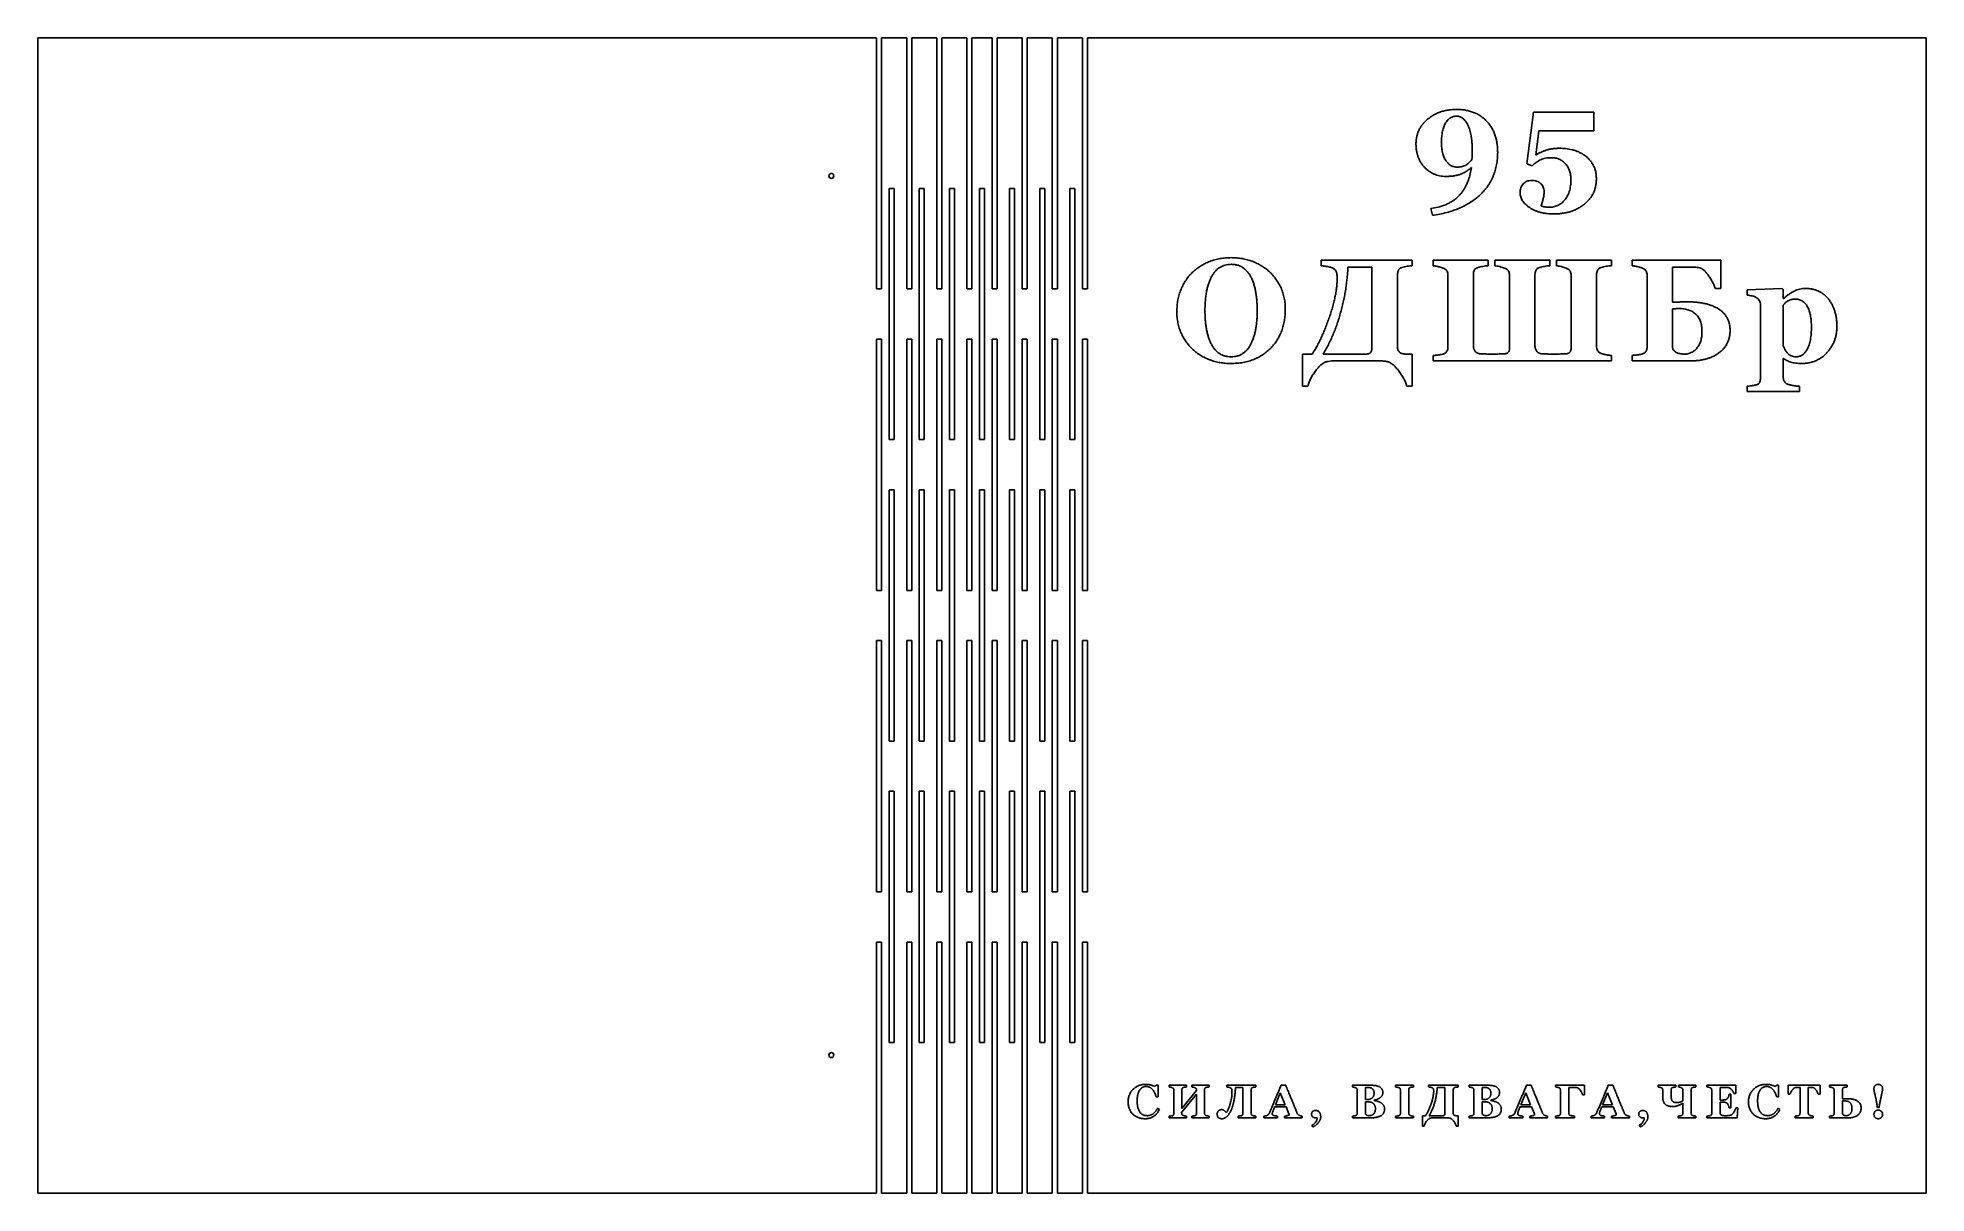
# Model space of a CAD drawing. Header units: millimetres. Extents: x 22 to 398, y 39 to 269.
import ezdxf

# ---------------------------------------------------------------- set-up
doc = ezdxf.new("R2010")
doc.units = ezdxf.units.MM

msp = doc.modelspace()

# ---------------------------------------------------------------- linework, layer by layer
at = {"color": 7, "linetype": 'Continuous', "lineweight": 25}
for p, q in [((22.5, 38.94), (22.5, 268.94)), ((22.5, 268.94), (189.5, 268.94)), ((189.5, 218.94), (189.5, 268.94)), ((190.5, 268.94), (190.5, 218.94)), ((190.5, 268.94), (195.5, 268.94)), ((195.5, 218.94), (195.5, 268.94)), ((196.5, 268.94), (196.5, 218.94)), ((196.5, 268.94), (201.5, 268.94)), ((201.5, 218.94), (201.5, 268.94)), ((202.5, 268.94), (202.5, 218.94)), ((202.5, 268.94), (207.5, 268.94)), ((207.5, 218.94), (207.5, 268.94)), ((208.5, 268.94), (208.5, 218.94)), ((208.5, 268.94), (212.5, 268.94)), ((212.5, 268.94), (212.5, 218.94)), ((213.5, 218.94), (213.5, 268.94)), ((213.5, 268.94), (218.5, 268.94)), ((218.5, 268.94), (218.5, 218.94)), ((219.5, 218.94), (219.5, 268.94)), ((219.5, 268.94), (224.5, 268.94)), ((224.5, 268.94), (224.5, 218.94)), ((225.5, 218.94), (225.5, 268.94)), ((225.5, 268.94), (230.5, 268.94)), ((230.5, 268.94), (230.5, 218.94)), ((231.5, 218.94), (231.5, 268.94)), ((231.5, 268.94), (398.5, 268.94)), ((398.5, 268.94), (398.5, 38.94)), ((318.96, 243.83), (320.29, 254.14)), ((320.29, 254.14), (332.29, 254.14)), ((332.29, 254.14), (332.29, 250.4)), ((321.36, 250.4), (320.74, 245.6)), ((332.29, 250.4), (321.36, 250.4)), ((320.04, 243.47), (318.96, 243.83)), ((192, 238.94), (193, 238.94)), ((192, 188.94), (192, 238.94)), ((193, 238.94), (193, 188.94)), ((198, 238.94), (199, 238.94)), ((198, 188.94), (198, 238.94)), ((199, 238.94), (199, 188.94)), ((204, 238.94), (205, 238.94)), ((204, 188.94), (204, 238.94)), ((205, 238.94), (205, 188.94)), ((210, 238.94), (211, 238.94)), ((210, 188.94), (210, 238.94)), ((211, 238.94), (211, 188.94)), ((217, 238.94), (216, 238.94)), ((216, 238.94), (216, 188.94)), ((217, 188.94), (217, 238.94)), ((223, 238.94), (222, 238.94)), ((222, 238.94), (222, 188.94)), ((223, 188.94), (223, 238.94)), ((229, 238.94), (228, 238.94)), ((228, 238.94), (228, 188.94)), ((229, 188.94), (229, 238.94)), ((299.84, 234.94), (301.35, 235.19)), ((300.16, 233.6), (299.84, 234.94)), ((278.01, 224.64), (296.14, 224.64)), ((278.01, 223.57), (278.01, 224.64)), ((288.14, 223.3), (283.34, 223.3)), ((288.14, 207.26), (288.14, 223.3)), ((296.14, 224.64), (296.14, 223.57)), ((300.33, 224.64), (311.26, 224.64)), ((300.33, 223.57), (300.33, 224.64)), ((311.26, 224.64), (311.26, 223.57)), ((312.6, 224.64), (323.53, 224.64)), ((312.6, 223.57), (312.6, 224.64)), ((323.53, 224.64), (323.53, 223.57)), ((324.86, 224.64), (335.8, 224.64)), ((324.86, 223.57), (324.86, 224.64)), ((335.8, 224.64), (335.8, 223.57)), ((339.98, 224.64), (357.58, 224.64)), ((339.98, 223.57), (339.98, 224.64)), ((347.98, 223.3), (347.98, 216.29)), ((351.21, 223.3), (347.98, 223.3)), ((357.58, 224.64), (357.58, 219.04)), ((190.5, 218.94), (189.5, 218.94)), ((196.5, 218.94), (195.5, 218.94)), ((202.5, 218.94), (201.5, 218.94)), ((208.5, 218.94), (207.5, 218.94)), ((212.5, 218.94), (213.5, 218.94)), ((218.5, 218.94), (219.5, 218.94)), ((224.5, 218.94), (225.5, 218.94)), ((230.5, 218.94), (231.5, 218.94)), ((293.21, 221.77), (293.21, 207.44)), ((303.26, 207.43), (303.26, 221.63)), ((308.33, 221.77), (308.33, 207.58)), ((315.53, 207.28), (315.53, 221.64)), ((320.6, 221.77), (320.6, 207.58)), ((327.8, 207.28), (327.8, 221.64)), ((332.86, 221.77), (332.86, 207.56)), ((342.92, 207.47), (342.92, 221.63)), ((357.58, 219.04), (356.52, 219.04)), ((362.84, 218.77), (369.82, 219.04)), ((362.84, 217.7), (362.84, 218.77)), ((369.82, 219.04), (370.04, 218.83)), ((370.04, 218.83), (370.04, 217.05)), ((347.98, 214.98), (347.98, 207.22)), ((365.5, 201.23), (365.5, 215.78)), ((370.04, 217.05), (370.15, 217.02)), ((370.04, 215.74), (370.04, 207.65)), ((189.5, 208.94), (190.5, 208.94)), ((189.5, 158.94), (189.5, 208.94)), ((190.5, 208.94), (190.5, 158.94)), ((195.5, 208.94), (196.5, 208.94)), ((195.5, 158.94), (195.5, 208.94)), ((196.5, 208.94), (196.5, 158.94)), ((201.5, 208.94), (202.5, 208.94)), ((201.5, 158.94), (201.5, 208.94)), ((202.5, 208.94), (202.5, 158.94)), ((207.5, 208.94), (208.5, 208.94)), ((207.5, 158.94), (207.5, 208.94)), ((208.5, 208.94), (208.5, 158.94)), ((213.5, 208.94), (212.5, 208.94)), ((212.5, 208.94), (212.5, 158.94)), ((213.5, 158.94), (213.5, 208.94)), ((219.5, 208.94), (218.5, 208.94)), ((218.5, 208.94), (218.5, 158.94)), ((219.5, 158.94), (219.5, 208.94)), ((225.5, 208.94), (224.5, 208.94)), ((224.5, 208.94), (224.5, 158.94)), ((225.5, 158.94), (225.5, 208.94)), ((231.5, 208.94), (230.5, 208.94)), ((230.5, 208.94), (230.5, 158.94)), ((231.5, 158.94), (231.5, 208.94)), ((274.28, 205.97), (276.24, 205.97)), ((274.28, 199.57), (274.28, 205.97)), ((278.41, 205.97), (287.01, 205.97)), ((288.84, 204.64), (281.58, 204.64)), ((294.91, 205.97), (296.14, 205.97)), ((296.14, 205.97), (296.14, 199.57)), ((300.33, 204.64), (300.33, 205.7)), ((335.8, 204.64), (300.33, 204.64)), ((335.8, 205.7), (335.8, 204.64)), ((339.98, 204.64), (339.98, 205.7)), ((351.91, 204.64), (339.98, 204.64)), ((370.04, 205.06), (370.04, 201.31)), ((370.15, 205.06), (370.04, 205.06)), ((275.34, 199.57), (274.28, 199.57)), ((296.14, 199.57), (295.08, 199.57)), ((362.84, 198.5), (362.84, 199.57)), ((373.24, 199.57), (373.24, 198.5)), ((373.24, 198.5), (362.84, 198.5)), ((193, 188.94), (192, 188.94)), ((199, 188.94), (198, 188.94)), ((205, 188.94), (204, 188.94)), ((211, 188.94), (210, 188.94)), ((216, 188.94), (217, 188.94)), ((222, 188.94), (223, 188.94)), ((228, 188.94), (229, 188.94)), ((192, 178.94), (193, 178.94)), ((192, 128.94), (192, 178.94)), ((193, 178.94), (193, 128.94)), ((198, 178.94), (199, 178.94)), ((198, 128.94), (198, 178.94)), ((199, 178.94), (199, 128.94)), ((204, 178.94), (205, 178.94)), ((204, 128.94), (204, 178.94)), ((205, 178.94), (205, 128.94)), ((210, 178.94), (211, 178.94)), ((210, 128.94), (210, 178.94)), ((211, 178.94), (211, 128.94)), ((217, 178.94), (216, 178.94)), ((216, 178.94), (216, 128.94)), ((217, 128.94), (217, 178.94)), ((223, 178.94), (222, 178.94)), ((222, 178.94), (222, 128.94)), ((223, 128.94), (223, 178.94)), ((229, 178.94), (228, 178.94)), ((228, 178.94), (228, 128.94)), ((229, 128.94), (229, 178.94)), ((190.5, 158.94), (189.5, 158.94)), ((196.5, 158.94), (195.5, 158.94)), ((202.5, 158.94), (201.5, 158.94)), ((208.5, 158.94), (207.5, 158.94)), ((212.5, 158.94), (213.5, 158.94)), ((218.5, 158.94), (219.5, 158.94)), ((224.5, 158.94), (225.5, 158.94)), ((230.5, 158.94), (231.5, 158.94)), ((189.5, 98.94), (189.5, 148.94)), ((189.5, 148.94), (190.5, 148.94)), ((190.5, 148.94), (190.5, 98.94)), ((195.5, 98.94), (195.5, 148.94)), ((195.5, 148.94), (196.5, 148.94)), ((196.5, 148.94), (196.5, 98.94)), ((201.5, 98.94), (201.5, 148.94)), ((201.5, 148.94), (202.5, 148.94)), ((202.5, 148.94), (202.5, 98.94)), ((207.5, 98.94), (207.5, 148.94)), ((207.5, 148.94), (208.5, 148.94)), ((208.5, 148.94), (208.5, 98.94)), ((213.5, 148.94), (212.5, 148.94)), ((212.5, 148.94), (212.5, 98.94)), ((213.5, 98.94), (213.5, 148.94)), ((219.5, 148.94), (218.5, 148.94)), ((218.5, 148.94), (218.5, 98.94)), ((219.5, 98.94), (219.5, 148.94)), ((225.5, 148.94), (224.5, 148.94)), ((224.5, 148.94), (224.5, 98.94)), ((225.5, 98.94), (225.5, 148.94)), ((231.5, 148.94), (230.5, 148.94)), ((230.5, 148.94), (230.5, 98.94)), ((231.5, 98.94), (231.5, 148.94)), ((193, 128.94), (192, 128.94)), ((199, 128.94), (198, 128.94)), ((205, 128.94), (204, 128.94)), ((211, 128.94), (210, 128.94)), ((216, 128.94), (217, 128.94)), ((222, 128.94), (223, 128.94)), ((228, 128.94), (229, 128.94)), ((192, 118.94), (193, 118.94)), ((192, 68.94), (192, 118.94)), ((193, 118.94), (193, 68.94)), ((198, 118.94), (199, 118.94)), ((198, 68.94), (198, 118.94)), ((199, 118.94), (199, 68.94)), ((204, 118.94), (205, 118.94)), ((204, 68.94), (204, 118.94)), ((205, 118.94), (205, 68.94)), ((210, 118.94), (211, 118.94)), ((210, 68.94), (210, 118.94)), ((211, 118.94), (211, 68.94)), ((217, 118.94), (216, 118.94)), ((216, 118.94), (216, 68.94)), ((217, 68.94), (217, 118.94)), ((223, 118.94), (222, 118.94)), ((222, 118.94), (222, 68.94)), ((223, 68.94), (223, 118.94)), ((229, 118.94), (228, 118.94)), ((228, 118.94), (228, 68.94)), ((229, 68.94), (229, 118.94)), ((190.5, 98.94), (189.5, 98.94)), ((196.5, 98.94), (195.5, 98.94)), ((202.5, 98.94), (201.5, 98.94)), ((208.5, 98.94), (207.5, 98.94)), ((212.5, 98.94), (213.5, 98.94)), ((218.5, 98.94), (219.5, 98.94)), ((224.5, 98.94), (225.5, 98.94)), ((230.5, 98.94), (231.5, 98.94)), ((189.5, 88.94), (190.5, 88.94)), ((189.5, 38.94), (189.5, 88.94)), ((190.5, 88.94), (190.5, 38.94)), ((195.5, 88.94), (196.5, 88.94)), ((195.5, 38.94), (195.5, 88.94)), ((196.5, 88.94), (196.5, 38.94)), ((201.5, 88.94), (202.5, 88.94)), ((201.5, 38.94), (201.5, 88.94)), ((202.5, 88.94), (202.5, 38.94)), ((207.5, 88.94), (208.5, 88.94)), ((207.5, 38.94), (207.5, 88.94)), ((208.5, 88.94), (208.5, 38.94)), ((213.5, 88.94), (212.5, 88.94)), ((212.5, 88.94), (212.5, 38.94)), ((213.5, 38.94), (213.5, 88.94)), ((219.5, 88.94), (218.5, 88.94)), ((218.5, 88.94), (218.5, 38.94)), ((219.5, 38.94), (219.5, 88.94)), ((225.5, 88.94), (224.5, 88.94)), ((224.5, 88.94), (224.5, 38.94)), ((225.5, 38.94), (225.5, 88.94)), ((231.5, 88.94), (230.5, 88.94)), ((230.5, 88.94), (230.5, 38.94)), ((231.5, 38.94), (231.5, 88.94)), ((193, 68.94), (192, 68.94)), ((199, 68.94), (198, 68.94)), ((205, 68.94), (204, 68.94)), ((211, 68.94), (210, 68.94)), ((216, 68.94), (217, 68.94)), ((222, 68.94), (223, 68.94)), ((228, 68.94), (229, 68.94)), ((244.92, 60.18), (245.2, 60.44)), ((245.2, 60.44), (245.55, 60.44)), ((245.55, 60.44), (245.55, 58.1)), ((247.75, 60.44), (251.23, 60.44)), ((247.75, 60.09), (247.75, 60.44)), ((251.23, 60.44), (251.23, 60.09)), ((252.27, 60.44), (255.73, 60.44)), ((252.27, 60.09), (252.27, 60.44)), ((255.73, 60.44), (255.73, 60.09)), ((259.23, 60.44), (265.03, 60.44)), ((259.23, 60.09), (259.23, 60.44)), ((265.03, 60.44), (265.03, 60.09)), ((270.05, 60.44), (270.97, 60.44)), ((284.24, 60.44), (287.78, 60.44)), ((284.24, 60.09), (284.24, 60.44)), ((292.85, 60.44), (296.41, 60.44)), ((292.85, 60.09), (292.85, 60.44)), ((296.41, 60.44), (296.41, 60.09)), ((299.39, 60.44), (305.28, 60.44)), ((299.39, 60.09), (299.39, 60.44)), ((305.28, 60.44), (305.28, 60.09)), ((307.48, 60.44), (311.03, 60.44)), ((307.48, 60.09), (307.48, 60.44)), ((318.91, 60.44), (319.83, 60.44)), ((324.71, 60.09), (324.71, 60.44)), ((324.71, 60.44), (330.43, 60.44)), ((330.43, 60.44), (330.43, 58.53)), ((335.19, 60.44), (336.1, 60.44)), ((345.1, 60.44), (348.65, 60.44)), ((345.1, 60.09), (345.1, 60.44)), ((348.65, 60.44), (348.65, 60.09)), ((349.15, 60.44), (352.64, 60.44)), ((349.15, 60.09), (349.15, 60.44)), ((352.64, 60.44), (352.64, 60.09)), ((354.84, 60.09), (354.84, 60.44)), ((354.84, 60.44), (360.56, 60.44)), ((360.56, 60.44), (360.56, 58.79)), ((368.45, 60.18), (368.74, 60.44)), ((368.74, 60.44), (369.09, 60.44)), ((369.09, 60.44), (369.09, 58.1)), ((371.03, 58.62), (371.03, 60.44)), ((371.03, 60.44), (377.35, 60.44)), ((377.35, 60.44), (377.35, 58.62)), ((379.21, 60.44), (382.76, 60.44)), ((379.21, 60.09), (379.21, 60.44)), ((382.76, 60.44), (382.76, 60.09)), ((245.55, 58.1), (245.2, 58.1)), ((248.71, 54.84), (248.71, 59.46)), ((253.21, 58.64), (250.25, 55.02)), ((250.27, 59.51), (250.27, 55.78)), ((250.27, 55.78), (253.23, 59.4)), ((253.21, 54.84), (253.21, 58.64)), ((254.77, 59.51), (254.77, 54.88)), ((262.43, 60), (260.96, 60)), ((262.43, 54.83), (262.43, 60)), ((264.08, 59.51), (264.08, 54.88)), ((269.89, 58.94), (268.92, 56.54)), ((268.92, 56.54), (270.86, 56.54)), ((270.86, 56.54), (269.89, 58.94)), ((285.19, 54.86), (285.19, 59.46)), ((286.84, 59.98), (286.84, 57.58)), ((286.84, 57.58), (287.08, 57.58)), ((286.84, 57.12), (286.84, 54.77)), ((288.58, 57.46), (288.58, 57.37)), ((293.81, 54.83), (293.81, 59.46)), ((295.45, 59.51), (295.45, 54.88)), ((302.68, 60), (301.12, 60)), ((302.68, 54.79), (302.68, 60)), ((304.33, 59.51), (304.33, 54.85)), ((308.44, 54.86), (308.44, 59.46)), ((310.08, 59.98), (310.08, 57.58)), ((310.08, 57.58), (310.33, 57.58)), ((310.08, 57.12), (310.08, 54.77)), ((311.83, 57.46), (311.83, 57.37)), ((318.75, 58.94), (317.79, 56.54)), ((317.79, 56.54), (319.72, 56.54)), ((319.72, 56.54), (318.75, 58.94)), ((325.67, 54.86), (325.67, 59.46)), ((327.31, 60), (327.31, 54.88)), ((328.21, 60), (327.31, 60)), ((330.43, 58.53), (330.09, 58.53)), ((335.03, 58.94), (334.06, 56.54)), ((334.06, 56.54), (336, 56.54)), ((336, 56.54), (335.03, 58.94)), ((346.05, 58), (346.05, 59.46)), ((347.7, 59.5), (347.7, 58.42)), ((350.04, 57.3), (350.04, 59.45)), ((350.04, 54.84), (350.04, 56.88)), ((351.68, 59.51), (351.68, 54.88)), ((355.79, 54.86), (355.79, 59.46)), ((357.44, 60), (357.44, 57.49)), ((358.36, 60), (357.44, 60)), ((357.44, 57.49), (358.09, 57.49)), ((357.44, 57.06), (357.44, 55.22)), ((358.09, 57.06), (357.44, 57.06)), ((359.26, 58.62), (359.6, 58.62)), ((359.6, 58.62), (359.6, 55.93)), ((360.56, 58.79), (360.21, 58.79)), ((369.09, 58.1), (368.74, 58.1)), ((371.37, 58.62), (371.03, 58.62)), ((373.37, 60), (373.15, 60)), ((373.37, 54.87), (373.37, 60)), ((375.01, 60), (375.01, 54.92)), ((375.23, 60), (375.01, 60)), ((377.35, 58.62), (377.01, 58.62)), ((380.16, 54.86), (380.16, 59.46)), ((381.81, 59.51), (381.81, 57.72)), ((381.81, 57.3), (381.81, 54.78)), ((245.46, 55.84), (245.81, 55.6)), ((247.75, 53.94), (247.75, 54.28)), ((251.22, 53.94), (247.75, 53.94)), ((251.22, 54.28), (251.22, 53.94)), ((252.26, 53.94), (252.26, 54.28)), ((255.73, 53.94), (252.26, 53.94)), ((255.73, 54.28), (255.73, 53.94)), ((261.48, 53.94), (261.48, 54.28)), ((265.03, 53.94), (261.48, 53.94)), ((265.03, 54.28), (265.03, 53.94)), ((266.63, 53.94), (266.63, 54.28)), ((269.31, 53.94), (266.63, 53.94)), ((271.05, 56.1), (268.74, 56.1)), ((269.31, 54.28), (269.31, 53.94)), ((270.7, 53.94), (270.7, 54.28)), ((274.25, 53.94), (270.7, 53.94)), ((271.61, 54.75), (271.05, 56.1)), ((274.25, 54.28), (274.25, 53.94)), ((277.24, 53.94), (276.99, 53.94)), ((284.24, 53.94), (284.24, 54.28)), ((287.62, 53.94), (284.24, 53.94)), ((292.85, 53.94), (292.85, 54.28)), ((296.41, 53.94), (292.85, 53.94)), ((296.41, 54.28), (296.41, 53.94)), ((298.17, 54.37), (298.81, 54.37)), ((298.17, 52.29), (298.17, 54.37)), ((299.52, 54.37), (302.31, 54.37)), ((302.91, 53.94), (300.55, 53.94)), ((304.88, 54.37), (305.28, 54.37)), ((305.28, 54.37), (305.28, 52.29)), ((307.48, 53.94), (307.48, 54.28)), ((310.87, 53.94), (307.48, 53.94)), ((315.49, 53.94), (315.49, 54.28)), ((318.18, 53.94), (315.49, 53.94)), ((319.91, 56.1), (317.61, 56.1)), ((318.18, 54.28), (318.18, 53.94)), ((319.56, 53.94), (319.56, 54.28)), ((323.12, 53.94), (319.56, 53.94)), ((320.47, 54.75), (319.91, 56.1)), ((323.12, 54.28), (323.12, 53.94)), ((324.71, 53.94), (324.71, 54.28)), ((328.44, 53.94), (324.71, 53.94)), ((328.44, 54.28), (328.44, 53.94)), ((331.77, 53.94), (331.77, 54.28)), ((334.45, 53.94), (331.77, 53.94)), ((336.19, 56.1), (333.88, 56.1)), ((334.45, 54.28), (334.45, 53.94)), ((335.84, 53.94), (335.84, 54.28)), ((339.39, 53.94), (335.84, 53.94)), ((336.75, 54.75), (336.19, 56.1)), ((339.39, 54.28), (339.39, 53.94)), ((342.37, 53.94), (342.13, 53.94)), ((349.08, 53.94), (349.08, 54.28)), ((352.64, 53.94), (349.08, 53.94)), ((352.64, 54.28), (352.64, 53.94)), ((354.84, 53.94), (354.84, 54.28)), ((360.87, 53.94), (354.84, 53.94)), ((359.6, 55.93), (359.26, 55.93)), ((360.64, 55.93), (360.99, 55.93)), ((360.99, 55.93), (360.87, 53.94)), ((369, 55.84), (369.35, 55.6)), ((372.41, 53.94), (372.41, 54.28)), ((375.97, 53.94), (372.41, 53.94)), ((375.97, 54.28), (375.97, 53.94)), ((379.21, 53.94), (379.21, 54.28)), ((383.08, 53.94), (379.21, 53.94)), ((389.12, 56.02), (388.78, 56.02)), ((276.39, 52.12), (276.2, 52.45)), ((298.52, 52.29), (298.17, 52.29)), ((305.28, 52.29), (304.93, 52.29)), ((341.53, 52.12), (341.33, 52.45)), ((189.5, 38.94), (22.5, 38.94)), ((195.5, 38.94), (190.5, 38.94)), ((201.5, 38.94), (196.5, 38.94)), ((207.5, 38.94), (202.5, 38.94)), ((212.5, 38.94), (208.5, 38.94)), ((218.5, 38.94), (213.5, 38.94)), ((224.5, 38.94), (219.5, 38.94)), ((230.5, 38.94), (225.5, 38.94)), ((398.5, 38.94), (231.5, 38.94))]:
    msp.add_line(p, q, dxfattribs=at)
for centre in [(180.5, 241.44), (180.5, 66.44)]:
    msp.add_circle(centre, 0.5, dxfattribs=at)
for points, knots in [([(296.9, 247.77), (296.91, 248.01), (296.92, 248.49), (297.04, 249.19), (297.21, 249.86), (297.47, 250.5), (297.8, 251.11), (298.2, 251.68), (298.67, 252.22), (299.21, 252.72), (299.8, 253.18), (300.44, 253.58), (301.11, 253.91), (301.82, 254.19), (302.56, 254.41), (303.34, 254.56), (304.15, 254.65), (304.71, 254.66), (304.99, 254.67)], [0, 0, 0, 0, 0.061482, 0.121128, 0.178919, 0.236385, 0.294153, 0.352647, 0.412817, 0.47513, 0.53843, 0.601507, 0.664271, 0.727928, 0.792991, 0.85953, 0.928382, 1, 1, 1, 1]), ([(304.98, 253.34), (304.87, 253.33), (304.66, 253.32), (304.34, 253.26), (304.05, 253.15), (303.76, 253.01), (303.5, 252.81), (303.25, 252.58), (303.01, 252.3), (302.8, 251.98), (302.6, 251.62), (302.43, 251.23), (302.29, 250.79), (302.17, 250.32), (302.08, 249.82), (302.02, 249.27), (301.97, 248.69), (301.97, 248.29), (301.97, 248.08)], [0, 0, 0, 0, 0.049047, 0.09583, 0.142679, 0.190066, 0.238399, 0.288377, 0.342007, 0.399065, 0.45979, 0.523332, 0.591127, 0.663412, 0.739613, 0.821312, 0.90766, 1, 1, 1, 1]), ([(308.1, 246.44), (308.1, 246.71), (308.1, 247.23), (308.05, 247.99), (307.99, 248.71), (307.89, 249.38), (307.78, 249.99), (307.63, 250.56), (307.45, 251.08), (307.25, 251.55), (307.03, 251.97), (306.78, 252.33), (306.53, 252.64), (306.25, 252.89), (305.96, 253.09), (305.65, 253.23), (305.32, 253.32), (305.1, 253.33), (304.98, 253.34)], [0, 0, 0, 0, 0.098237, 0.190555, 0.277068, 0.358492, 0.43446, 0.505325, 0.571272, 0.633314, 0.690561, 0.742812, 0.791441, 0.83566, 0.878131, 0.918485, 0.959047, 1, 1, 1, 1]), ([(304.99, 254.67), (305.3, 254.66), (305.89, 254.65), (306.76, 254.54), (307.59, 254.36), (308.36, 254.1), (309.09, 253.78), (309.76, 253.38), (310.39, 252.91), (310.97, 252.37), (311.48, 251.76), (311.94, 251.1), (312.32, 250.4), (312.63, 249.64), (312.87, 248.83), (313.05, 247.98), (313.15, 247.07), (313.16, 246.45), (313.17, 246.14)], [0, 0, 0, 0, 0.068413, 0.13384, 0.196471, 0.257272, 0.316504, 0.374852, 0.433469, 0.492872, 0.552422, 0.6119, 0.671958, 0.732703, 0.795604, 0.860613, 0.928792, 1, 1, 1, 1]), ([(298.62, 243.13), (298.49, 243.28), (298.22, 243.57), (297.89, 244.07), (297.6, 244.6), (297.35, 245.18), (297.15, 245.79), (297, 246.42), (296.92, 247.09), (296.91, 247.54), (296.9, 247.77)], [0, 0, 0, 0, 0.116099, 0.233854, 0.353884, 0.477689, 0.604134, 0.73228, 0.864126, 1, 1, 1, 1]), ([(313.17, 246.14), (313.17, 245.92), (313.16, 245.5), (313.12, 244.88), (313.05, 244.27), (312.96, 243.67), (312.83, 243.09), (312.68, 242.53), (312.51, 241.98), (312.3, 241.44), (312.07, 240.92), (311.81, 240.41), (311.53, 239.92), (311.22, 239.44), (310.87, 238.98), (310.5, 238.53), (310.11, 238.1), (309.54, 237.54), (308.78, 236.88), (307.78, 236.18), (306.71, 235.55), (305.56, 235), (304.32, 234.53), (303.01, 234.14), (301.61, 233.82), (300.65, 233.67), (300.16, 233.6)], [0, 0, 0, 0, 0.031963, 0.063362, 0.094039, 0.124291, 0.153992, 0.183174, 0.212106, 0.240928, 0.269537, 0.297934, 0.32638, 0.355056, 0.38388, 0.412816, 0.442237, 0.471923, 0.532207, 0.593175, 0.655433, 0.719334, 0.785315, 0.853975, 0.925315, 1, 1, 1, 1]), ([(301.97, 248.08), (301.97, 247.9), (301.98, 247.55), (302.02, 247.03), (302.08, 246.54), (302.17, 246.08), (302.3, 245.65), (302.44, 245.25), (302.62, 244.87), (302.82, 244.53), (303.03, 244.22), (303.27, 243.95), (303.53, 243.72), (303.8, 243.53), (304.09, 243.38), (304.4, 243.28), (304.72, 243.21), (304.94, 243.21), (305.06, 243.2)], [0, 0, 0, 0, 0.0843556, 0.1650577, 0.2416639, 0.314436, 0.3838517, 0.4501384, 0.5145674, 0.5767664, 0.6363425, 0.6919395, 0.7452212, 0.7965068, 0.8464074, 0.8964638, 0.9473539, 1, 1, 1, 1]), ([(305.06, 243.2), (305.2, 243.21), (305.48, 243.21), (305.9, 243.27), (306.3, 243.37), (306.68, 243.51), (307.05, 243.71), (307.4, 243.98), (307.74, 244.32), (307.94, 244.59), (308.04, 244.72)], [0, 0, 0, 0, 0.1227, 0.241668, 0.358256, 0.473843, 0.591501, 0.716436, 0.851897, 1, 1, 1, 1]), ([(308.04, 244.72), (308.05, 244.75), (308.05, 244.83), (308.06, 244.98), (308.07, 245.18), (308.07, 245.33), (308.07, 245.42)], [0, 0, 0, 0, 0.131717, 0.347778, 0.635113, 1, 1, 1, 1]), ([(308.07, 245.42), (308.07, 245.49), (308.08, 245.65), (308.09, 245.9), (308.1, 246.17), (308.1, 246.35), (308.1, 246.44)], [0, 0, 0, 0, 0.213049, 0.467319, 0.737802, 1, 1, 1, 1]), ([(323.89, 245.07), (323.67, 245.06), (323.26, 245.05), (322.68, 244.97), (322.14, 244.83), (321.66, 244.64), (321.21, 244.4), (320.8, 244.12), (320.4, 243.82), (320.16, 243.59), (320.04, 243.47)], [0, 0, 0, 0, 0.148947, 0.286478, 0.415027, 0.534576, 0.650763, 0.767283, 0.883026, 1, 1, 1, 1]), ([(320.74, 245.6), (320.88, 245.68), (321.16, 245.85), (321.62, 246.08), (322.14, 246.3), (322.71, 246.52), (323.33, 246.71), (324.01, 246.84), (324.74, 246.93), (325.24, 246.93), (325.51, 246.94)], [0, 0, 0, 0, 0.094208, 0.196778, 0.309165, 0.430933, 0.560271, 0.697331, 0.843698, 1, 1, 1, 1]), ([(327.76, 240.71), (327.75, 240.86), (327.75, 241.17), (327.7, 241.61), (327.62, 242.04), (327.49, 242.44), (327.34, 242.83), (327.15, 243.19), (326.94, 243.53), (326.68, 243.85), (326.41, 244.13), (326.1, 244.39), (325.78, 244.59), (325.44, 244.77), (325.08, 244.91), (324.7, 245), (324.3, 245.05), (324.02, 245.06), (323.89, 245.07)], [0, 0, 0, 0, 0.07139, 0.139977, 0.206189, 0.270071, 0.333002, 0.394831, 0.456683, 0.518761, 0.580026, 0.639728, 0.698211, 0.756042, 0.814719, 0.874509, 0.93622, 1, 1, 1, 1]), ([(325.51, 246.94), (325.71, 246.93), (326.13, 246.93), (326.75, 246.88), (327.36, 246.78), (327.98, 246.67), (328.58, 246.51), (329.18, 246.27), (329.77, 245.99), (330.14, 245.75), (330.34, 245.64)], [0, 0, 0, 0, 0.122352, 0.245055, 0.366946, 0.489782, 0.613252, 0.738251, 0.867107, 1, 1, 1, 1]), ([(330.34, 245.64), (330.51, 245.51), (330.85, 245.27), (331.32, 244.82), (331.74, 244.32), (332.12, 243.76), (332.44, 243.13), (332.66, 242.43), (332.8, 241.65), (332.81, 241.12), (332.82, 240.84)], [0, 0, 0, 0, 0.111732, 0.22503, 0.3407818, 0.4603205, 0.5840855, 0.713613, 0.8514417, 1, 1, 1, 1]), ([(302.81, 241.34), (302.61, 241.34), (302.21, 241.35), (301.61, 241.45), (301.04, 241.6), (300.49, 241.81), (299.97, 242.07), (299.48, 242.38), (299.02, 242.73), (298.75, 243), (298.62, 243.13)], [0, 0, 0, 0, 0.129943, 0.257686, 0.382754, 0.508556, 0.633791, 0.756389, 0.878023, 1, 1, 1, 1]), ([(307.94, 243.12), (307.74, 242.95), (307.34, 242.62), (306.72, 242.21), (306.11, 241.9), (305.5, 241.67), (304.87, 241.52), (304.22, 241.41), (303.53, 241.35), (303.05, 241.34), (302.81, 241.34)], [0, 0, 0, 0, 0.14418, 0.276459, 0.399157, 0.51386, 0.626995, 0.745955, 0.869876, 1, 1, 1, 1]), ([(306.17, 238.34), (306.29, 238.52), (306.54, 238.87), (306.85, 239.44), (307.13, 240.02), (307.42, 240.82), (307.72, 241.85), (307.87, 242.69), (307.94, 243.12)], [0, 0, 0, 0, 0.127239, 0.253295, 0.377451, 0.501886, 0.749284, 1, 1, 1, 1]), ([(332.82, 240.84), (332.82, 240.58), (332.8, 240.09), (332.69, 239.37), (332.5, 238.69), (332.24, 238.04), (331.9, 237.43), (331.49, 236.85), (331, 236.31), (330.44, 235.81), (329.83, 235.35), (329.16, 234.95), (328.46, 234.62), (327.71, 234.34), (326.92, 234.13), (326.1, 233.98), (325.23, 233.88), (324.63, 233.87), (324.33, 233.87)], [0, 0, 0, 0, 0.061086, 0.120099, 0.177414, 0.233998, 0.290589, 0.347958, 0.406988, 0.468183, 0.530685, 0.593464, 0.656534, 0.72088, 0.786905, 0.855178, 0.926072, 1, 1, 1, 1]), ([(326.44, 236.56), (326.55, 236.69), (326.76, 236.95), (327.02, 237.38), (327.25, 237.85), (327.44, 238.36), (327.58, 238.89), (327.68, 239.47), (327.75, 240.08), (327.75, 240.49), (327.76, 240.71)], [0, 0, 0, 0, 0.112282, 0.226726, 0.343254, 0.463364, 0.588631, 0.718981, 0.855598, 1, 1, 1, 1]), ([(301.35, 235.19), (301.63, 235.28), (302.18, 235.45), (302.95, 235.75), (303.64, 236.1), (304.27, 236.48), (304.82, 236.89), (305.33, 237.34), (305.78, 237.82), (306.04, 238.16), (306.17, 238.34)], [0, 0, 0, 0, 0.150733, 0.291346, 0.423179, 0.546592, 0.664366, 0.7781, 0.890164, 1, 1, 1, 1]), ([(317.62, 238.11), (317.63, 238.28), (317.64, 238.6), (317.77, 239.05), (317.96, 239.47), (318.24, 239.84), (318.58, 240.15), (318.98, 240.38), (319.44, 240.51), (319.76, 240.53), (319.93, 240.54)], [0, 0, 0, 0, 0.1314683, 0.2556968, 0.3774418, 0.5005326, 0.6224953, 0.742376, 0.8661317, 1, 1, 1, 1]), ([(324.33, 233.87), (324.1, 233.87), (323.64, 233.88), (322.96, 233.94), (322.32, 234.04), (321.7, 234.18), (321.12, 234.35), (320.56, 234.57), (320.04, 234.83), (319.55, 235.12), (319.1, 235.44), (318.7, 235.77), (318.37, 236.13), (318.1, 236.49), (317.89, 236.88), (317.74, 237.28), (317.64, 237.69), (317.63, 237.97), (317.62, 238.11)], [0, 0, 0, 0, 0.080753, 0.157939, 0.232852, 0.304809, 0.374619, 0.442825, 0.509467, 0.575651, 0.639002, 0.698266, 0.753691, 0.80556, 0.855151, 0.903674, 0.951645, 1, 1, 1, 1]), ([(319.93, 240.54), (320.11, 240.53), (320.45, 240.52), (320.92, 240.39), (321.36, 240.21), (321.73, 239.94), (322.04, 239.61), (322.26, 239.22), (322.4, 238.78), (322.42, 238.47), (322.42, 238.31)], [0, 0, 0, 0, 0.140158, 0.269327, 0.393024, 0.515556, 0.634902, 0.751191, 0.871922, 1, 1, 1, 1]), ([(322.42, 238.31), (322.42, 238.18), (322.41, 237.93), (322.37, 237.55), (322.29, 237.15), (322.19, 236.75), (322.08, 236.37), (321.98, 236.02), (321.89, 235.72), (321.83, 235.54), (321.8, 235.46)], [0, 0, 0, 0, 0.125502, 0.257345, 0.395099, 0.540228, 0.680933, 0.805795, 0.911692, 1, 1, 1, 1]), ([(321.8, 235.46), (321.93, 235.42), (322.19, 235.33), (322.61, 235.27), (323.05, 235.21), (323.33, 235.21), (323.47, 235.2)], [0, 0, 0, 0, 0.23062, 0.490101, 0.754366, 1, 1, 1, 1]), ([(323.47, 235.2), (323.61, 235.21), (323.88, 235.21), (324.29, 235.28), (324.7, 235.39), (325.09, 235.54), (325.48, 235.73), (325.83, 235.97), (326.16, 236.24), (326.35, 236.45), (326.44, 236.56)], [0, 0, 0, 0, 0.12144, 0.244327, 0.367414, 0.494299, 0.621595, 0.746534, 0.872188, 1, 1, 1, 1]), ([(249.29, 214.42), (249.3, 214.82), (249.32, 215.6), (249.48, 216.74), (249.74, 217.83), (250.11, 218.85), (250.56, 219.82), (251.1, 220.71), (251.71, 221.54), (252.19, 222.03), (252.42, 222.27)], [0, 0, 0, 0, 0.1378486, 0.2700362, 0.3979324, 0.5232923, 0.6454158, 0.7653096, 0.8828647, 1, 1, 1, 1]), ([(252.42, 222.27), (252.67, 222.49), (253.17, 222.95), (254, 223.52), (254.9, 224.02), (255.86, 224.44), (256.87, 224.77), (257.92, 225), (259, 225.14), (259.73, 225.16), (260.1, 225.17)], [0, 0, 0, 0, 0.119457, 0.239079, 0.361117, 0.485424, 0.611599, 0.739064, 0.868046, 1, 1, 1, 1]), ([(260.1, 223.84), (259.89, 223.83), (259.49, 223.82), (258.9, 223.7), (258.35, 223.51), (257.84, 223.24), (257.37, 222.9), (256.94, 222.47), (256.55, 221.97), (256.2, 221.4), (255.89, 220.76), (255.62, 220.06), (255.4, 219.3), (255.21, 218.47), (255.07, 217.58), (254.96, 216.63), (254.9, 215.61), (254.89, 214.91), (254.89, 214.56)], [0, 0, 0, 0, 0.052368, 0.102045, 0.150423, 0.198445, 0.246936, 0.2973, 0.350286, 0.406365, 0.466143, 0.52934, 0.596278, 0.667513, 0.743241, 0.824057, 0.90947, 1, 1, 1, 1]), ([(260.1, 225.17), (260.47, 225.16), (261.19, 225.14), (262.26, 225), (263.3, 224.78), (264.29, 224.46), (265.24, 224.05), (266.12, 223.58), (266.95, 223.03), (267.44, 222.61), (267.69, 222.4)], [0, 0, 0, 0, 0.133268, 0.263453, 0.390974, 0.518099, 0.642604, 0.763564, 0.882467, 1, 1, 1, 1]), ([(264.2, 220.99), (264.1, 221.2), (263.9, 221.61), (263.51, 222.15), (263.09, 222.65), (262.61, 223.07), (262.07, 223.42), (261.47, 223.66), (260.8, 223.81), (260.34, 223.83), (260.1, 223.84)], [0, 0, 0, 0, 0.130775, 0.256123, 0.378102, 0.497792, 0.616829, 0.738098, 0.864505, 1, 1, 1, 1]), ([(267.69, 222.4), (267.92, 222.17), (268.4, 221.7), (269.02, 220.91), (269.58, 220.06), (269.97, 219.29), (270.24, 218.64), (270.41, 218.14), (270.56, 217.62), (270.68, 217.08), (270.78, 216.53), (270.84, 215.96), (270.88, 215.37), (270.89, 214.97), (270.89, 214.77)], [0, 0, 0, 0, 0.11716, 0.234401, 0.353156, 0.474467, 0.536462, 0.599061, 0.662032, 0.726653, 0.79262, 0.860032, 0.929118, 1, 1, 1, 1]), ([(280.35, 223.07), (280.28, 223.11), (280.12, 223.18), (279.86, 223.27), (279.54, 223.35), (279.19, 223.41), (278.84, 223.46), (278.52, 223.5), (278.25, 223.54), (278.08, 223.56), (278.01, 223.57)], [0, 0, 0, 0, 0.097809, 0.213046, 0.347304, 0.502512, 0.656875, 0.791848, 0.905718, 1, 1, 1, 1]), ([(283.34, 223.3), (283.33, 222.94), (283.3, 222.21), (283.2, 221.11), (283.07, 220), (282.91, 218.87), (282.71, 217.74), (282.49, 216.59), (282.22, 215.43), (281.91, 214.27), (281.59, 213.12), (281.22, 212), (280.83, 210.91), (280.4, 209.85), (279.95, 208.83), (279.47, 207.84), (278.96, 206.89), (278.59, 206.27), (278.41, 205.97)], [0, 0, 0, 0, 0.059806, 0.120435, 0.181951, 0.244158, 0.307556, 0.371739, 0.436803, 0.503247, 0.569452, 0.634444, 0.697932, 0.760362, 0.821639, 0.882027, 0.941517, 1, 1, 1, 1]), ([(281.21, 221.04), (281.21, 221.18), (281.21, 221.42), (281.17, 221.77), (281.13, 222.07), (281.06, 222.32), (280.94, 222.55), (280.79, 222.75), (280.59, 222.93), (280.43, 223.02), (280.35, 223.07)], [0, 0, 0, 0, 0.169066, 0.315657, 0.44553, 0.554776, 0.656629, 0.761966, 0.876627, 1, 1, 1, 1]), ([(294.11, 223.21), (294.03, 223.18), (293.87, 223.12), (293.66, 222.99), (293.5, 222.83), (293.35, 222.57), (293.24, 222.22), (293.22, 221.92), (293.21, 221.77)], [0, 0, 0, 0, 0.1453416, 0.2780843, 0.3999773, 0.5170698, 0.7537676, 1, 1, 1, 1]), ([(296.14, 223.57), (295.98, 223.55), (295.64, 223.53), (295.13, 223.45), (294.61, 223.36), (294.27, 223.26), (294.11, 223.21)], [0, 0, 0, 0, 0.233247, 0.494225, 0.759524, 1, 1, 1, 1]), ([(302.36, 223.06), (302.29, 223.09), (302.13, 223.15), (301.88, 223.24), (301.59, 223.32), (301.29, 223.39), (301, 223.46), (300.73, 223.51), (300.52, 223.55), (300.39, 223.56), (300.33, 223.57)], [0, 0, 0, 0, 0.113238, 0.239507, 0.379751, 0.535358, 0.685743, 0.813132, 0.917957, 1, 1, 1, 1]), ([(303.26, 221.63), (303.25, 221.78), (303.24, 222.07), (303.13, 222.42), (302.98, 222.64), (302.81, 222.8), (302.6, 222.94), (302.44, 223.02), (302.36, 223.06)], [0, 0, 0, 0, 0.2537727, 0.4744585, 0.5833472, 0.7050993, 0.8439009, 1, 1, 1, 1]), ([(309.29, 223.21), (309.2, 223.19), (309.03, 223.13), (308.82, 223.01), (308.64, 222.85), (308.48, 222.61), (308.36, 222.24), (308.34, 221.93), (308.33, 221.77)], [0, 0, 0, 0, 0.146112, 0.278757, 0.397661, 0.510432, 0.744526, 1, 1, 1, 1]), ([(311.26, 223.57), (311.1, 223.55), (310.74, 223.52), (310.22, 223.43), (309.73, 223.33), (309.42, 223.25), (309.29, 223.21)], [0, 0, 0, 0, 0.250061, 0.527539, 0.794305, 1, 1, 1, 1]), ([(314.56, 223.06), (314.41, 223.12), (314.09, 223.24), (313.58, 223.38), (313.08, 223.51), (312.75, 223.55), (312.6, 223.57)], [0, 0, 0, 0, 0.236065, 0.507201, 0.776214, 1, 1, 1, 1]), ([(315.53, 221.64), (315.52, 221.79), (315.51, 222.07), (315.4, 222.42), (315.23, 222.65), (315.05, 222.8), (314.83, 222.94), (314.65, 223.02), (314.56, 223.06)], [0, 0, 0, 0, 0.244967, 0.460662, 0.568016, 0.693174, 0.833974, 1, 1, 1, 1]), ([(321.53, 223.21), (321.44, 223.18), (321.27, 223.12), (321.05, 222.99), (320.88, 222.83), (320.73, 222.57), (320.62, 222.22), (320.61, 221.92), (320.6, 221.77)], [0, 0, 0, 0, 0.153218, 0.289371, 0.410795, 0.525912, 0.757921, 1, 1, 1, 1]), ([(323.53, 223.57), (323.36, 223.55), (323, 223.52), (322.48, 223.44), (321.98, 223.34), (321.67, 223.25), (321.53, 223.21)], [0, 0, 0, 0, 0.253579, 0.52549, 0.787465, 1, 1, 1, 1]), ([(326.83, 223.06), (326.68, 223.12), (326.36, 223.24), (325.85, 223.38), (325.34, 223.51), (325.01, 223.55), (324.86, 223.57)], [0, 0, 0, 0, 0.236065, 0.507201, 0.776214, 1, 1, 1, 1]), ([(327.8, 221.64), (327.79, 221.79), (327.77, 222.07), (327.66, 222.42), (327.5, 222.65), (327.32, 222.8), (327.09, 222.94), (326.92, 223.02), (326.83, 223.06)], [0, 0, 0, 0, 0.244967, 0.460662, 0.568016, 0.693174, 0.833974, 1, 1, 1, 1]), ([(333.77, 223.21), (333.68, 223.18), (333.52, 223.12), (333.32, 222.99), (333.15, 222.83), (333, 222.57), (332.89, 222.22), (332.87, 221.92), (332.86, 221.77)], [0, 0, 0, 0, 0.145342, 0.278084, 0.399977, 0.51707, 0.753768, 1, 1, 1, 1]), ([(335.8, 223.57), (335.64, 223.55), (335.3, 223.53), (334.78, 223.45), (334.26, 223.36), (333.93, 223.26), (333.77, 223.21)], [0, 0, 0, 0, 0.233247, 0.494225, 0.759524, 1, 1, 1, 1]), ([(342.01, 223.07), (341.94, 223.1), (341.79, 223.16), (341.55, 223.24), (341.27, 223.32), (340.97, 223.39), (340.68, 223.44), (340.41, 223.5), (340.18, 223.54), (340.05, 223.56), (339.98, 223.57)], [0, 0, 0, 0, 0.109022, 0.232379, 0.369062, 0.520168, 0.668484, 0.798454, 0.909367, 1, 1, 1, 1]), ([(342.92, 221.63), (342.91, 221.78), (342.89, 222.07), (342.79, 222.42), (342.63, 222.65), (342.47, 222.81), (342.26, 222.95), (342.1, 223.03), (342.01, 223.07)], [0, 0, 0, 0, 0.247642, 0.473432, 0.585419, 0.708009, 0.84594, 1, 1, 1, 1]), ([(353.39, 223.14), (353.23, 223.16), (352.9, 223.22), (352.37, 223.27), (351.8, 223.3), (351.41, 223.3), (351.21, 223.3)], [0, 0, 0, 0, 0.217612, 0.464517, 0.729556, 1, 1, 1, 1]), ([(356.52, 219.04), (356.41, 219.29), (356.21, 219.79), (355.84, 220.51), (355.44, 221.19), (355.08, 221.72), (354.78, 222.1), (354.57, 222.35), (354.36, 222.57), (354.16, 222.75), (353.95, 222.9), (353.76, 223.02), (353.57, 223.1), (353.45, 223.13), (353.39, 223.14)], [0, 0, 0, 0, 0.156168, 0.307486, 0.454917, 0.598854, 0.667638, 0.729969, 0.786601, 0.838301, 0.884936, 0.926809, 0.965156, 1, 1, 1, 1]), ([(265.29, 214.67), (265.29, 214.96), (265.28, 215.53), (265.23, 216.38), (265.16, 217.23), (265.05, 218.05), (264.91, 218.85), (264.71, 219.61), (264.49, 220.32), (264.3, 220.77), (264.2, 220.99)], [0, 0, 0, 0, 0.134093, 0.265775, 0.397134, 0.526491, 0.652286, 0.77266, 0.888441, 1, 1, 1, 1]), ([(276.24, 205.97), (276.4, 206.21), (276.72, 206.72), (277.17, 207.51), (277.62, 208.36), (278.05, 209.26), (278.48, 210.2), (278.89, 211.2), (279.29, 212.26), (279.68, 213.34), (280.03, 214.43), (280.34, 215.5), (280.61, 216.52), (280.83, 217.5), (281, 218.45), (281.12, 219.35), (281.19, 220.21), (281.2, 220.77), (281.21, 221.04)], [0, 0, 0, 0, 0.054626, 0.111877, 0.171252, 0.233289, 0.298167, 0.365602, 0.435647, 0.508437, 0.580804, 0.650095, 0.716119, 0.778636, 0.838508, 0.895116, 0.948806, 1, 1, 1, 1]), ([(370.15, 217.02), (370.3, 217.17), (370.61, 217.48), (371.12, 217.87), (371.65, 218.22), (372.2, 218.51), (372.75, 218.75), (373.32, 218.91), (373.88, 219.02), (374.25, 219.03), (374.44, 219.04)], [0, 0, 0, 0, 0.135155, 0.266306, 0.396312, 0.524344, 0.649584, 0.769174, 0.885826, 1, 1, 1, 1]), ([(374.44, 219.04), (374.67, 219.03), (375.13, 219.02), (375.81, 218.92), (376.44, 218.75), (377.04, 218.52), (377.6, 218.23), (378.12, 217.87), (378.6, 217.44), (379.04, 216.95), (379.42, 216.4), (379.77, 215.81), (380.06, 215.19), (380.29, 214.51), (380.48, 213.8), (380.61, 213.05), (380.69, 212.25), (380.7, 211.71), (380.7, 211.43)], [0, 0, 0, 0, 0.063886, 0.124565, 0.183565, 0.240729, 0.297147, 0.353794, 0.411217, 0.47076, 0.531285, 0.59219, 0.654667, 0.718301, 0.784582, 0.853211, 0.92489, 1, 1, 1, 1]), ([(252.46, 206.9), (252.23, 207.13), (251.76, 207.59), (251.14, 208.38), (250.6, 209.24), (250.21, 210), (249.94, 210.64), (249.77, 211.14), (249.62, 211.65), (249.5, 212.18), (249.41, 212.72), (249.34, 213.28), (249.3, 213.84), (249.29, 214.23), (249.29, 214.42)], [0, 0, 0, 0, 0.117479, 0.236054, 0.355752, 0.478621, 0.540878, 0.603928, 0.667485, 0.731605, 0.796991, 0.863424, 0.931051, 1, 1, 1, 1]), ([(254.89, 214.56), (254.89, 214.25), (254.9, 213.64), (254.95, 212.74), (255.04, 211.86), (255.17, 211.02), (255.33, 210.21), (255.54, 209.46), (255.78, 208.75), (255.99, 208.31), (256.09, 208.09)], [0, 0, 0, 0, 0.1395928, 0.2756365, 0.4083848, 0.5374892, 0.6618961, 0.7805578, 0.8925025, 1, 1, 1, 1]), ([(264.09, 208.08), (264.19, 208.3), (264.4, 208.75), (264.65, 209.46), (264.86, 210.21), (265.02, 211), (265.14, 211.85), (265.23, 212.74), (265.28, 213.69), (265.29, 214.34), (265.29, 214.67)], [0, 0, 0, 0, 0.107986, 0.218825, 0.334072, 0.453726, 0.579007, 0.711658, 0.851923, 1, 1, 1, 1]), ([(270.89, 214.77), (270.88, 214.41), (270.86, 213.7), (270.72, 212.64), (270.5, 211.61), (270.18, 210.62), (269.77, 209.67), (269.28, 208.78), (268.72, 207.96), (268.27, 207.47), (268.05, 207.23)], [0, 0, 0, 0, 0.130346, 0.259132, 0.385766, 0.51299, 0.638256, 0.76048, 0.880482, 1, 1, 1, 1]), ([(347.98, 216.29), (348.21, 216.29), (348.68, 216.3), (349.4, 216.34), (350.15, 216.36), (350.64, 216.37), (350.89, 216.37)], [0, 0, 0, 0, 0.230949, 0.486462, 0.747596, 1, 1, 1, 1]), ([(349.27, 215.04), (349.17, 215.03), (348.95, 215.03), (348.6, 215.01), (348.27, 215), (348.07, 214.98), (347.98, 214.98)], [0, 0, 0, 0, 0.230265, 0.519169, 0.801762, 1, 1, 1, 1]), ([(353.85, 210.51), (353.85, 210.69), (353.84, 211.04), (353.78, 211.54), (353.69, 212.01), (353.56, 212.45), (353.4, 212.86), (353.19, 213.23), (352.95, 213.57), (352.67, 213.88), (352.36, 214.15), (352.01, 214.39), (351.63, 214.59), (351.22, 214.75), (350.78, 214.88), (350.3, 214.97), (349.79, 215.03), (349.45, 215.03), (349.27, 215.04)], [0, 0, 0, 0, 0.072655, 0.141198, 0.205955, 0.268068, 0.327596, 0.385237, 0.441429, 0.498064, 0.554372, 0.611496, 0.669365, 0.729206, 0.791863, 0.857734, 0.926777, 1, 1, 1, 1]), ([(350.89, 216.37), (351.19, 216.37), (351.77, 216.36), (352.63, 216.3), (353.45, 216.21), (354.23, 216.08), (354.96, 215.91), (355.66, 215.68), (356.32, 215.42), (356.73, 215.19), (356.93, 215.08)], [0, 0, 0, 0, 0.14397, 0.281568, 0.413005, 0.538668, 0.65925, 0.775581, 0.888821, 1, 1, 1, 1]), ([(356.93, 215.08), (357.12, 214.97), (357.49, 214.74), (357.98, 214.32), (358.41, 213.85), (358.79, 213.32), (359.09, 212.74), (359.29, 212.09), (359.43, 211.39), (359.44, 210.9), (359.45, 210.65)], [0, 0, 0, 0, 0.122507, 0.242782, 0.361103, 0.480424, 0.601795, 0.726961, 0.859039, 1, 1, 1, 1]), ([(364.66, 217.23), (364.54, 217.29), (364.28, 217.43), (363.83, 217.55), (363.34, 217.65), (363, 217.68), (362.84, 217.7)], [0, 0, 0, 0, 0.2096699, 0.4624081, 0.7360419, 1, 1, 1, 1]), ([(365.5, 215.78), (365.48, 215.93), (365.44, 216.22), (365.28, 216.62), (365.02, 216.97), (364.78, 217.14), (364.66, 217.23)], [0, 0, 0, 0, 0.257928, 0.497252, 0.736361, 1, 1, 1, 1]), ([(372.43, 216.9), (372.29, 216.9), (372.02, 216.89), (371.63, 216.83), (371.28, 216.74), (370.89, 216.54), (370.45, 216.23), (370.18, 215.91), (370.04, 215.74)], [0, 0, 0, 0, 0.15512, 0.295104, 0.423626, 0.540687, 0.769065, 1, 1, 1, 1]), ([(374.94, 215.22), (374.88, 215.34), (374.75, 215.58), (374.51, 215.91), (374.25, 216.2), (373.95, 216.46), (373.62, 216.66), (373.25, 216.8), (372.85, 216.89), (372.58, 216.9), (372.43, 216.9)], [0, 0, 0, 0, 0.131086, 0.256052, 0.377653, 0.498632, 0.618938, 0.739293, 0.865641, 1, 1, 1, 1]), ([(375.64, 211.42), (375.63, 211.77), (375.62, 212.45), (375.52, 213.3), (375.4, 213.94), (375.28, 214.39), (375.13, 214.82), (375, 215.09), (374.94, 215.22)], [0, 0, 0, 0, 0.268602, 0.528071, 0.652237, 0.771828, 0.887505, 1, 1, 1, 1]), ([(359.45, 210.65), (359.44, 210.41), (359.43, 209.93), (359.3, 209.24), (359.1, 208.59), (358.81, 207.99), (358.46, 207.43), (358.04, 206.92), (357.57, 206.46), (357.21, 206.2), (357.03, 206.06)], [0, 0, 0, 0, 0.135092, 0.264206, 0.388756, 0.511489, 0.633787, 0.754277, 0.876369, 1, 1, 1, 1]), ([(372.6, 205.44), (372.71, 205.44), (372.93, 205.45), (373.26, 205.52), (373.56, 205.64), (373.85, 205.81), (374.12, 206.03), (374.37, 206.29), (374.6, 206.6), (374.82, 206.96), (375.01, 207.37), (375.18, 207.82), (375.32, 208.31), (375.44, 208.84), (375.53, 209.42), (375.59, 210.05), (375.63, 210.72), (375.63, 211.18), (375.64, 211.42)], [0, 0, 0, 0, 0.0456836, 0.0894864, 0.1334623, 0.1778356, 0.2242167, 0.2727444, 0.3249406, 0.3814665, 0.4420917, 0.506342, 0.5754117, 0.6491082, 0.7282625, 0.8131091, 0.9038056, 1, 1, 1, 1]), ([(380.7, 211.43), (380.7, 211.18), (380.69, 210.7), (380.59, 209.98), (380.44, 209.29), (380.22, 208.63), (379.94, 207.99), (379.6, 207.39), (379.2, 206.8), (378.74, 206.25), (378.23, 205.75), (377.69, 205.3), (377.1, 204.94), (376.49, 204.63), (375.84, 204.39), (375.17, 204.22), (374.46, 204.12), (373.97, 204.11), (373.72, 204.1)], [0, 0, 0, 0, 0.065759, 0.129451, 0.191513, 0.253266, 0.314438, 0.375931, 0.43829, 0.502239, 0.565931, 0.627851, 0.688779, 0.749036, 0.809527, 0.871214, 0.934226, 1, 1, 1, 1]), ([(260, 204.1), (259.64, 204.11), (258.93, 204.13), (257.88, 204.26), (256.86, 204.49), (255.88, 204.8), (254.94, 205.2), (254.05, 205.68), (253.22, 206.24), (252.72, 206.68), (252.46, 206.9)], [0, 0, 0, 0, 0.130809, 0.258982, 0.385077, 0.510514, 0.634895, 0.757066, 0.878457, 1, 1, 1, 1]), ([(256.09, 208.09), (256.2, 207.89), (256.41, 207.5), (256.79, 206.97), (257.22, 206.51), (257.69, 206.12), (258.21, 205.81), (258.79, 205.59), (259.43, 205.45), (259.87, 205.44), (260.1, 205.44)], [0, 0, 0, 0, 0.134315, 0.261339, 0.383342, 0.501797, 0.619812, 0.739572, 0.86572, 1, 1, 1, 1]), ([(268.05, 207.23), (267.8, 206.99), (267.31, 206.51), (266.48, 205.89), (265.6, 205.36), (264.81, 204.98), (264.15, 204.73), (263.63, 204.56), (263.08, 204.42), (262.51, 204.3), (261.91, 204.21), (261.3, 204.15), (260.65, 204.11), (260.22, 204.1), (260, 204.1)], [0, 0, 0, 0, 0.1161044, 0.2312318, 0.3473173, 0.4647315, 0.5249737, 0.5870854, 0.6505272, 0.7160745, 0.7833621, 0.8531424, 0.9254543, 1, 1, 1, 1]), ([(260.1, 205.44), (260.32, 205.44), (260.76, 205.46), (261.39, 205.59), (261.98, 205.82), (262.51, 206.13), (262.99, 206.52), (263.41, 206.98), (263.79, 207.5), (263.99, 207.88), (264.09, 208.08)], [0, 0, 0, 0, 0.133322, 0.258284, 0.380726, 0.500706, 0.620989, 0.743002, 0.868808, 1, 1, 1, 1]), ([(287.01, 205.97), (287.09, 205.97), (287.26, 205.98), (287.49, 206.04), (287.69, 206.13), (287.86, 206.28), (287.99, 206.46), (288.08, 206.69), (288.14, 206.96), (288.14, 207.16), (288.14, 207.26)], [0, 0, 0, 0, 0.133601, 0.251532, 0.362149, 0.47015, 0.582212, 0.702729, 0.841224, 1, 1, 1, 1]), ([(293.21, 207.44), (293.22, 207.32), (293.23, 207.1), (293.3, 206.79), (293.45, 206.53), (293.65, 206.32), (293.9, 206.16), (294.19, 206.05), (294.54, 205.98), (294.78, 205.97), (294.91, 205.97)], [0, 0, 0, 0, 0.136584, 0.258812, 0.370559, 0.479463, 0.591819, 0.713391, 0.849087, 1, 1, 1, 1]), ([(302.36, 205.99), (302.44, 206.02), (302.59, 206.08), (302.79, 206.21), (302.95, 206.36), (303.12, 206.6), (303.24, 206.96), (303.25, 207.27), (303.26, 207.43)], [0, 0, 0, 0, 0.139426, 0.266191, 0.386771, 0.502808, 0.739392, 1, 1, 1, 1]), ([(308.33, 207.58), (308.33, 207.48), (308.34, 207.29), (308.42, 207.02), (308.53, 206.75), (308.69, 206.5), (308.9, 206.27), (309.22, 206.12), (309.59, 206.02), (309.87, 206.01), (310.02, 206.01)], [0, 0, 0, 0, 0.108627, 0.217207, 0.326404, 0.439552, 0.55671, 0.684262, 0.829169, 1, 1, 1, 1]), ([(314.37, 206.01), (314.47, 206.02), (314.67, 206.02), (314.93, 206.09), (315.14, 206.18), (315.3, 206.32), (315.4, 206.51), (315.48, 206.73), (315.52, 206.99), (315.53, 207.18), (315.53, 207.28)], [0, 0, 0, 0, 0.155023, 0.286189, 0.400117, 0.500692, 0.600962, 0.715862, 0.847343, 1, 1, 1, 1]), ([(320.6, 207.58), (320.6, 207.48), (320.61, 207.29), (320.68, 207.02), (320.8, 206.75), (320.95, 206.5), (321.17, 206.27), (321.48, 206.12), (321.86, 206.02), (322.13, 206.01), (322.28, 206.01)], [0, 0, 0, 0, 0.108627, 0.217207, 0.326404, 0.439552, 0.55671, 0.684262, 0.829169, 1, 1, 1, 1]), ([(326.64, 206.01), (326.74, 206.02), (326.93, 206.02), (327.19, 206.09), (327.4, 206.18), (327.56, 206.32), (327.67, 206.51), (327.74, 206.73), (327.79, 206.99), (327.79, 207.18), (327.8, 207.28)], [0, 0, 0, 0, 0.155023, 0.286189, 0.400117, 0.500692, 0.600962, 0.715862, 0.847343, 1, 1, 1, 1]), ([(332.86, 207.56), (332.87, 207.4), (332.88, 207.1), (333, 206.75), (333.16, 206.51), (333.32, 206.36), (333.53, 206.22), (333.68, 206.14), (333.77, 206.1)], [0, 0, 0, 0, 0.257111, 0.482721, 0.593895, 0.714005, 0.849067, 1, 1, 1, 1]), ([(342.01, 206.01), (342.09, 206.05), (342.24, 206.11), (342.44, 206.24), (342.6, 206.39), (342.73, 206.56), (342.82, 206.76), (342.87, 206.97), (342.91, 207.21), (342.91, 207.38), (342.92, 207.47)], [0, 0, 0, 0, 0.1392016, 0.2649141, 0.3829307, 0.4943221, 0.6062825, 0.727696, 0.8577998, 1, 1, 1, 1]), ([(347.98, 207.22), (348.01, 207.13), (348.06, 206.95), (348.22, 206.71), (348.45, 206.49), (348.74, 206.31), (349.06, 206.15), (349.43, 206.05), (349.83, 205.98), (350.11, 205.97), (350.25, 205.97)], [0, 0, 0, 0, 0.099736, 0.202559, 0.312491, 0.434362, 0.564744, 0.701889, 0.845875, 1, 1, 1, 1]), ([(350.25, 205.97), (350.38, 205.97), (350.64, 205.98), (351.02, 206.03), (351.37, 206.13), (351.71, 206.26), (352.03, 206.43), (352.33, 206.65), (352.61, 206.89), (352.86, 207.17), (353.1, 207.49), (353.3, 207.83), (353.47, 208.21), (353.61, 208.62), (353.72, 209.05), (353.79, 209.51), (353.84, 210), (353.85, 210.34), (353.85, 210.51)], [0, 0, 0, 0, 0.06011, 0.118177, 0.174407, 0.229193, 0.284336, 0.339788, 0.396375, 0.455137, 0.51542, 0.576093, 0.639246, 0.704673, 0.773285, 0.844462, 0.920139, 1, 1, 1, 1]), ([(370.04, 207.65), (370.07, 207.54), (370.16, 207.29), (370.36, 206.91), (370.57, 206.52), (370.75, 206.3), (370.83, 206.19)], [0, 0, 0, 0, 0.20812, 0.481034, 0.76241, 1, 1, 1, 1]), ([(279.23, 204.48), (279.14, 204.46), (278.95, 204.41), (278.67, 204.29), (278.39, 204.13), (278.11, 203.93), (277.83, 203.68), (277.55, 203.4), (277.25, 203.08), (276.87, 202.59), (276.42, 201.96), (275.97, 201.18), (275.6, 200.38), (275.43, 199.84), (275.34, 199.57)], [0, 0, 0, 0, 0.04352, 0.0895938, 0.1385363, 0.1920267, 0.2494636, 0.3112646, 0.37814, 0.4499009, 0.596104, 0.7354383, 0.8697329, 1, 1, 1, 1]), ([(281.58, 204.64), (281.37, 204.63), (280.97, 204.63), (280.38, 204.62), (279.8, 204.58), (279.42, 204.51), (279.23, 204.48)], [0, 0, 0, 0, 0.260989, 0.509728, 0.753849, 1, 1, 1, 1]), ([(291.19, 204.48), (291.12, 204.5), (290.96, 204.53), (290.69, 204.57), (290.38, 204.59), (290.05, 204.61), (289.71, 204.62), (289.39, 204.63), (289.1, 204.64), (288.92, 204.64), (288.84, 204.64)], [0, 0, 0, 0, 0.096848, 0.210823, 0.339993, 0.486629, 0.634858, 0.770693, 0.892426, 1, 1, 1, 1]), ([(295.08, 199.57), (294.99, 199.83), (294.82, 200.37), (294.45, 201.16), (293.98, 201.94), (293.53, 202.58), (293.13, 203.06), (292.84, 203.39), (292.55, 203.67), (292.27, 203.92), (291.99, 204.12), (291.72, 204.29), (291.46, 204.41), (291.28, 204.46), (291.19, 204.48)], [0, 0, 0, 0, 0.128574, 0.262908, 0.403029, 0.551263, 0.624526, 0.692488, 0.75491, 0.812919, 0.865503, 0.913794, 0.958217, 1, 1, 1, 1]), ([(300.33, 205.7), (300.4, 205.7), (300.54, 205.71), (300.78, 205.73), (301.06, 205.76), (301.37, 205.79), (301.67, 205.83), (301.94, 205.88), (302.17, 205.92), (302.3, 205.97), (302.36, 205.99)], [0, 0, 0, 0, 0.095446, 0.213561, 0.350044, 0.507336, 0.662864, 0.79662, 0.908856, 1, 1, 1, 1]), ([(310.02, 206.01), (310.19, 206.01), (310.51, 206.01), (310.89, 205.99), (311.18, 205.98), (311.44, 205.97), (311.74, 205.97), (311.96, 205.97), (312.08, 205.97)], [0, 0, 0, 0, 0.255972, 0.457679, 0.556519, 0.679528, 0.82667, 1, 1, 1, 1]), ([(312.08, 205.97), (312.29, 205.97), (312.67, 205.97), (313.22, 205.99), (313.77, 206), (314.16, 206.01), (314.37, 206.01)], [0, 0, 0, 0, 0.269535, 0.495423, 0.721311, 1, 1, 1, 1]), ([(322.28, 206.01), (322.46, 206.01), (322.78, 206.01), (323.16, 205.99), (323.45, 205.98), (323.7, 205.97), (324.01, 205.97), (324.23, 205.97), (324.35, 205.97)], [0, 0, 0, 0, 0.255972, 0.457679, 0.556519, 0.679528, 0.82667, 1, 1, 1, 1]), ([(324.35, 205.97), (324.56, 205.97), (324.93, 205.97), (325.48, 205.99), (326.04, 206), (326.43, 206.01), (326.64, 206.01)], [0, 0, 0, 0, 0.269535, 0.495423, 0.721311, 1, 1, 1, 1]), ([(333.77, 206.1), (333.83, 206.07), (333.96, 206.02), (334.19, 205.96), (334.46, 205.9), (334.75, 205.84), (335.04, 205.79), (335.32, 205.75), (335.57, 205.72), (335.72, 205.71), (335.8, 205.7)], [0, 0, 0, 0, 0.096672, 0.209301, 0.341403, 0.488807, 0.637479, 0.773616, 0.893016, 1, 1, 1, 1]), ([(339.98, 205.7), (340.06, 205.71), (340.21, 205.73), (340.47, 205.75), (340.76, 205.79), (341.07, 205.82), (341.37, 205.86), (341.63, 205.91), (341.84, 205.95), (341.96, 206), (342.01, 206.01)], [0, 0, 0, 0, 0.108017, 0.232145, 0.374825, 0.53182, 0.685048, 0.812566, 0.918667, 1, 1, 1, 1]), ([(357.03, 206.06), (356.84, 205.95), (356.48, 205.72), (355.89, 205.43), (355.27, 205.18), (354.63, 204.98), (353.97, 204.83), (353.3, 204.71), (352.61, 204.65), (352.15, 204.64), (351.91, 204.64)], [0, 0, 0, 0, 0.121083, 0.242124, 0.364614, 0.489353, 0.615594, 0.741834, 0.870028, 1, 1, 1, 1]), ([(373.72, 204.1), (373.51, 204.1), (373.1, 204.11), (372.52, 204.16), (372.01, 204.25), (371.55, 204.37), (371.14, 204.52), (370.77, 204.68), (370.44, 204.86), (370.25, 204.99), (370.15, 205.06)], [0, 0, 0, 0, 0.170525, 0.32506, 0.463182, 0.588035, 0.702183, 0.80772, 0.907282, 1, 1, 1, 1]), ([(370.83, 206.19), (370.95, 206.07), (371.18, 205.84), (371.62, 205.61), (372.09, 205.46), (372.43, 205.44), (372.6, 205.44)], [0, 0, 0, 0, 0.253153, 0.496093, 0.742316, 1, 1, 1, 1]), ([(362.84, 199.57), (362.98, 199.58), (363.3, 199.61), (363.71, 199.67), (364.06, 199.71), (364.29, 199.75), (364.49, 199.79), (364.61, 199.83), (364.67, 199.84)], [0, 0, 0, 0, 0.2329305, 0.5210517, 0.6687545, 0.7990141, 0.909376, 1, 1, 1, 1]), ([(364.67, 199.84), (364.74, 199.87), (364.89, 199.92), (365.08, 200.04), (365.23, 200.19), (365.37, 200.43), (365.48, 200.78), (365.49, 201.08), (365.5, 201.23)], [0, 0, 0, 0, 0.138339, 0.262072, 0.381194, 0.498386, 0.737725, 1, 1, 1, 1]), ([(370.04, 201.31), (370.04, 201.23), (370.04, 201.08), (370.09, 200.87), (370.16, 200.67), (370.26, 200.49), (370.39, 200.33), (370.53, 200.18), (370.71, 200.07), (370.84, 200.01), (370.9, 199.98)], [0, 0, 0, 0, 0.133532, 0.262346, 0.385747, 0.507331, 0.628815, 0.749291, 0.871873, 1, 1, 1, 1]), ([(370.9, 199.98), (370.98, 199.96), (371.13, 199.9), (371.39, 199.83), (371.7, 199.77), (372.03, 199.71), (372.36, 199.66), (372.68, 199.62), (372.97, 199.58), (373.15, 199.57), (373.24, 199.57)], [0, 0, 0, 0, 0.095961, 0.210418, 0.339421, 0.487366, 0.634726, 0.769183, 0.891023, 1, 1, 1, 1]), ([(240.59, 59.64), (240.67, 59.71), (240.83, 59.86), (241.11, 60.05), (241.41, 60.22), (241.73, 60.36), (242.07, 60.47), (242.42, 60.55), (242.78, 60.6), (243.03, 60.61), (243.15, 60.61)], [0, 0, 0, 0, 0.117857, 0.2368824, 0.3579614, 0.4827219, 0.6095504, 0.7370222, 0.8668296, 1, 1, 1, 1]), ([(243.18, 60.18), (243.11, 60.17), (242.97, 60.17), (242.77, 60.13), (242.58, 60.07), (242.4, 59.99), (242.24, 59.88), (242.09, 59.75), (241.96, 59.59), (241.84, 59.41), (241.73, 59.21), (241.64, 58.99), (241.56, 58.75), (241.5, 58.49), (241.45, 58.21), (241.42, 57.91), (241.39, 57.6), (241.39, 57.38), (241.39, 57.27)], [0, 0, 0, 0, 0.0556243, 0.1084273, 0.159324, 0.2096311, 0.2595662, 0.311177, 0.3646206, 0.4209323, 0.480273, 0.5424181, 0.6083011, 0.6779612, 0.7516442, 0.8296516, 0.9122611, 1, 1, 1, 1]), ([(243.15, 60.61), (243.24, 60.61), (243.42, 60.6), (243.67, 60.58), (243.92, 60.54), (244.15, 60.48), (244.36, 60.41), (244.57, 60.34), (244.75, 60.27), (244.86, 60.21), (244.92, 60.18)], [0, 0, 0, 0, 0.146536, 0.286979, 0.422699, 0.552954, 0.676957, 0.792302, 0.900418, 1, 1, 1, 1]), ([(245.2, 58.1), (245.17, 58.18), (245.12, 58.35), (245.02, 58.59), (244.93, 58.82), (244.82, 59.02), (244.72, 59.21), (244.61, 59.38), (244.49, 59.54), (244.37, 59.67), (244.24, 59.79), (244.11, 59.89), (243.97, 59.98), (243.83, 60.05), (243.67, 60.11), (243.51, 60.15), (243.35, 60.17), (243.23, 60.17), (243.18, 60.18)], [0, 0, 0, 0, 0.087867, 0.170488, 0.24897, 0.322518, 0.3915, 0.456561, 0.517675, 0.575324, 0.63044, 0.683505, 0.735986, 0.787473, 0.839497, 0.891665, 0.944975, 1, 1, 1, 1]), ([(267.8, 55.08), (267.98, 55.5), (268.34, 56.35), (268.78, 57.42), (269.15, 58.29), (269.44, 58.97), (269.74, 59.69), (269.94, 60.18), (270.05, 60.44)], [0, 0, 0, 0, 0.237312, 0.475144, 0.597198, 0.725189, 0.859671, 1, 1, 1, 1]), ([(270.97, 60.44), (271.04, 60.26), (271.18, 59.91), (271.39, 59.41), (271.58, 58.94), (271.76, 58.49), (271.93, 58.08), (272.09, 57.69), (272.24, 57.33), (272.37, 57), (272.49, 56.68), (272.62, 56.39), (272.73, 56.11), (272.84, 55.84), (272.95, 55.58), (273.05, 55.34), (273.14, 55.11), (273.21, 54.96), (273.24, 54.89)], [0, 0, 0, 0, 0.095797, 0.186307, 0.271776, 0.352081, 0.427098, 0.496865, 0.561764, 0.621204, 0.676993, 0.730222, 0.781225, 0.829794, 0.875806, 0.919678, 0.960908, 1, 1, 1, 1]), ([(287.78, 60.44), (287.89, 60.43), (288.1, 60.43), (288.4, 60.41), (288.67, 60.39), (288.93, 60.35), (289.16, 60.3), (289.36, 60.23), (289.55, 60.16), (289.71, 60.07), (289.85, 59.97), (289.97, 59.86), (290.08, 59.74), (290.16, 59.61), (290.22, 59.47), (290.27, 59.32), (290.3, 59.15), (290.3, 59.04), (290.31, 58.98)], [0, 0, 0, 0, 0.09814, 0.189415, 0.273968, 0.352053, 0.423471, 0.489462, 0.549564, 0.60491, 0.656723, 0.706063, 0.753734, 0.800978, 0.848203, 0.896583, 0.947147, 1, 1, 1, 1]), ([(311.03, 60.44), (311.13, 60.43), (311.34, 60.43), (311.64, 60.41), (311.92, 60.39), (312.17, 60.35), (312.4, 60.3), (312.61, 60.23), (312.79, 60.16), (312.95, 60.07), (313.1, 59.97), (313.22, 59.86), (313.32, 59.74), (313.4, 59.61), (313.47, 59.47), (313.52, 59.32), (313.54, 59.15), (313.55, 59.04), (313.55, 58.98)], [0, 0, 0, 0, 0.09814, 0.189415, 0.273968, 0.352053, 0.423471, 0.489462, 0.549564, 0.60491, 0.656723, 0.706063, 0.753734, 0.800978, 0.848203, 0.896583, 0.947147, 1, 1, 1, 1]), ([(316.67, 55.08), (316.84, 55.5), (317.2, 56.35), (317.65, 57.42), (318.01, 58.29), (318.3, 58.97), (318.6, 59.69), (318.81, 60.18), (318.91, 60.44)], [0, 0, 0, 0, 0.2373119, 0.4751439, 0.5971981, 0.7251891, 0.8596713, 1, 1, 1, 1]), ([(319.83, 60.44), (319.9, 60.26), (320.04, 59.91), (320.25, 59.41), (320.44, 58.94), (320.62, 58.49), (320.8, 58.08), (320.95, 57.69), (321.1, 57.33), (321.23, 57), (321.36, 56.68), (321.48, 56.39), (321.59, 56.11), (321.7, 55.84), (321.81, 55.58), (321.91, 55.34), (322.01, 55.11), (322.07, 54.96), (322.1, 54.89)], [0, 0, 0, 0, 0.095797, 0.186307, 0.271776, 0.352081, 0.427098, 0.496865, 0.561764, 0.621204, 0.676993, 0.730222, 0.781225, 0.829794, 0.875806, 0.919678, 0.960908, 1, 1, 1, 1]), ([(332.94, 55.08), (333.12, 55.5), (333.48, 56.35), (333.92, 57.42), (334.29, 58.29), (334.58, 58.97), (334.88, 59.69), (335.08, 60.18), (335.19, 60.44)], [0, 0, 0, 0, 0.2373119, 0.4751439, 0.5971981, 0.7251891, 0.8596713, 1, 1, 1, 1]), ([(336.1, 60.44), (336.18, 60.26), (336.32, 59.91), (336.53, 59.41), (336.72, 58.94), (336.9, 58.49), (337.07, 58.08), (337.23, 57.69), (337.37, 57.33), (337.51, 57), (337.63, 56.68), (337.75, 56.39), (337.87, 56.11), (337.98, 55.84), (338.08, 55.58), (338.19, 55.34), (338.28, 55.11), (338.35, 54.96), (338.38, 54.89)], [0, 0, 0, 0, 0.095797, 0.186307, 0.271776, 0.352081, 0.427098, 0.496865, 0.561764, 0.621204, 0.676993, 0.730222, 0.781225, 0.829794, 0.875806, 0.919678, 0.960908, 1, 1, 1, 1]), ([(364.12, 59.64), (364.2, 59.71), (364.37, 59.86), (364.65, 60.05), (364.94, 60.22), (365.26, 60.36), (365.6, 60.47), (365.95, 60.55), (366.32, 60.6), (366.56, 60.61), (366.69, 60.61)], [0, 0, 0, 0, 0.117857, 0.236882, 0.357961, 0.482722, 0.60955, 0.737022, 0.86683, 1, 1, 1, 1]), ([(366.71, 60.18), (366.64, 60.17), (366.5, 60.17), (366.3, 60.13), (366.11, 60.07), (365.94, 59.99), (365.78, 59.88), (365.63, 59.75), (365.5, 59.59), (365.38, 59.41), (365.27, 59.21), (365.18, 58.99), (365.1, 58.75), (365.03, 58.49), (364.98, 58.21), (364.95, 57.91), (364.93, 57.6), (364.93, 57.38), (364.93, 57.27)], [0, 0, 0, 0, 0.055624, 0.108427, 0.159324, 0.209631, 0.259566, 0.311177, 0.364621, 0.420932, 0.480273, 0.542418, 0.608301, 0.677961, 0.751644, 0.829652, 0.912261, 1, 1, 1, 1]), ([(366.69, 60.61), (366.78, 60.61), (366.95, 60.6), (367.21, 60.58), (367.45, 60.54), (367.68, 60.48), (367.9, 60.41), (368.1, 60.34), (368.28, 60.27), (368.4, 60.21), (368.45, 60.18)], [0, 0, 0, 0, 0.146536, 0.286979, 0.422699, 0.552954, 0.676957, 0.792302, 0.900418, 1, 1, 1, 1]), ([(368.74, 58.1), (368.71, 58.18), (368.65, 58.35), (368.56, 58.59), (368.46, 58.82), (368.36, 59.02), (368.25, 59.21), (368.14, 59.38), (368.02, 59.54), (367.91, 59.67), (367.78, 59.79), (367.65, 59.89), (367.51, 59.98), (367.36, 60.05), (367.21, 60.11), (367.05, 60.15), (366.88, 60.17), (366.77, 60.17), (366.71, 60.18)], [0, 0, 0, 0, 0.087867, 0.170488, 0.24897, 0.322518, 0.3915, 0.456561, 0.517675, 0.575324, 0.63044, 0.683505, 0.735986, 0.787473, 0.839497, 0.891665, 0.944975, 1, 1, 1, 1]), ([(388.08, 59.74), (388.09, 59.8), (388.09, 59.91), (388.14, 60.08), (388.22, 60.23), (388.33, 60.36), (388.46, 60.47), (388.61, 60.55), (388.78, 60.6), (388.89, 60.61), (388.95, 60.61)], [0, 0, 0, 0, 0.128024, 0.250592, 0.374017, 0.50203, 0.629278, 0.751354, 0.872967, 1, 1, 1, 1]), ([(388.95, 60.61), (389, 60.61), (389.12, 60.6), (389.28, 60.55), (389.43, 60.47), (389.56, 60.36), (389.67, 60.23), (389.76, 60.08), (389.81, 59.91), (389.81, 59.8), (389.82, 59.74)], [0, 0, 0, 0, 0.125776, 0.247133, 0.368953, 0.497463, 0.626483, 0.74965, 0.872245, 1, 1, 1, 1]), ([(239.57, 57.12), (239.57, 57.25), (239.58, 57.49), (239.63, 57.85), (239.71, 58.19), (239.83, 58.52), (239.98, 58.84), (240.16, 59.13), (240.35, 59.4), (240.51, 59.56), (240.59, 59.64)], [0, 0, 0, 0, 0.133261, 0.262307, 0.389346, 0.514756, 0.638217, 0.759211, 0.879323, 1, 1, 1, 1]), ([(240.54, 54.66), (240.47, 54.74), (240.32, 54.89), (240.13, 55.14), (239.97, 55.43), (239.82, 55.73), (239.71, 56.05), (239.63, 56.4), (239.58, 56.75), (239.57, 57), (239.57, 57.12)], [0, 0, 0, 0, 0.114945, 0.23207, 0.351397, 0.475148, 0.60188, 0.730505, 0.862808, 1, 1, 1, 1]), ([(241.39, 57.27), (241.39, 57.14), (241.4, 56.9), (241.42, 56.55), (241.47, 56.23), (241.54, 55.94), (241.62, 55.68), (241.72, 55.44), (241.82, 55.23), (241.91, 55.11), (241.95, 55.05)], [0, 0, 0, 0, 0.161283, 0.311372, 0.449753, 0.577669, 0.69604, 0.805426, 0.906688, 1, 1, 1, 1]), ([(248.41, 59.92), (248.39, 59.93), (248.34, 59.95), (248.26, 59.98), (248.16, 60.01), (248.06, 60.03), (247.97, 60.05), (247.88, 60.07), (247.81, 60.08), (247.77, 60.09), (247.75, 60.09)], [0, 0, 0, 0, 0.113238, 0.239507, 0.379751, 0.535358, 0.685743, 0.813132, 0.917957, 1, 1, 1, 1]), ([(248.71, 59.46), (248.7, 59.51), (248.7, 59.6), (248.66, 59.71), (248.61, 59.79), (248.56, 59.84), (248.49, 59.88), (248.44, 59.91), (248.41, 59.92)], [0, 0, 0, 0, 0.253773, 0.474459, 0.583347, 0.705099, 0.843901, 1, 1, 1, 1]), ([(250.57, 59.97), (250.54, 59.96), (250.49, 59.94), (250.42, 59.9), (250.36, 59.85), (250.31, 59.76), (250.27, 59.65), (250.27, 59.55), (250.27, 59.51)], [0, 0, 0, 0, 0.14976, 0.28464, 0.406624, 0.525356, 0.761261, 1, 1, 1, 1]), ([(251.23, 60.09), (251.18, 60.08), (251.06, 60.07), (250.91, 60.05), (250.79, 60.03), (250.71, 60.01), (250.63, 59.99), (250.59, 59.98), (250.57, 59.97)], [0, 0, 0, 0, 0.240175, 0.5227743, 0.6677191, 0.7968943, 0.906478, 1, 1, 1, 1]), ([(252.92, 59.92), (252.87, 59.94), (252.77, 59.99), (252.59, 60.03), (252.43, 60.06), (252.32, 60.08), (252.27, 60.09)], [0, 0, 0, 0, 0.24061, 0.515797, 0.785326, 1, 1, 1, 1]), ([(253.23, 59.4), (253.22, 59.44), (253.22, 59.51), (253.21, 59.61), (253.19, 59.68), (253.16, 59.75), (253.11, 59.8), (253.06, 59.84), (253, 59.88), (252.95, 59.91), (252.92, 59.92)], [0, 0, 0, 0, 0.17354, 0.321288, 0.442981, 0.54577, 0.64209, 0.748837, 0.86823, 1, 1, 1, 1]), ([(255.07, 59.97), (255.04, 59.96), (254.99, 59.94), (254.92, 59.9), (254.87, 59.85), (254.82, 59.77), (254.78, 59.65), (254.77, 59.55), (254.77, 59.51)], [0, 0, 0, 0, 0.145342, 0.278084, 0.399977, 0.51707, 0.753768, 1, 1, 1, 1]), ([(255.73, 60.09), (255.67, 60.08), (255.56, 60.07), (255.39, 60.05), (255.23, 60.02), (255.12, 59.99), (255.07, 59.97)], [0, 0, 0, 0, 0.233247, 0.494225, 0.759524, 1, 1, 1, 1]), ([(259.17, 54.98), (259.2, 55.02), (259.26, 55.13), (259.35, 55.3), (259.44, 55.49), (259.54, 55.7), (259.64, 55.93), (259.73, 56.17), (259.81, 56.42), (259.86, 56.59), (259.89, 56.68)], [0, 0, 0, 0, 0.091788, 0.196127, 0.311559, 0.439479, 0.574179, 0.712554, 0.854753, 1, 1, 1, 1]), ([(259.96, 59.93), (259.94, 59.94), (259.89, 59.96), (259.79, 59.99), (259.69, 60.01), (259.57, 60.03), (259.46, 60.05), (259.36, 60.06), (259.28, 60.08), (259.24, 60.09), (259.23, 60.09)], [0, 0, 0, 0, 0.105302, 0.230366, 0.377437, 0.543018, 0.704452, 0.834728, 0.932956, 1, 1, 1, 1]), ([(259.89, 56.68), (259.94, 56.87), (260.05, 57.26), (260.15, 57.75), (260.21, 58.15), (260.24, 58.46), (260.26, 58.8), (260.27, 59.02), (260.27, 59.14)], [0, 0, 0, 0, 0.243352, 0.481888, 0.602386, 0.728749, 0.861218, 1, 1, 1, 1]), ([(260.27, 59.14), (260.27, 59.19), (260.26, 59.28), (260.26, 59.41), (260.24, 59.53), (260.22, 59.64), (260.18, 59.73), (260.12, 59.81), (260.05, 59.88), (259.99, 59.91), (259.96, 59.93)], [0, 0, 0, 0, 0.161308, 0.307863, 0.441914, 0.562216, 0.671924, 0.778098, 0.885769, 1, 1, 1, 1]), ([(260.96, 60), (260.95, 59.87), (260.94, 59.6), (260.92, 59.21), (260.89, 58.83), (260.85, 58.47), (260.8, 58.12), (260.75, 57.79), (260.7, 57.47), (260.63, 57.16), (260.56, 56.87), (260.49, 56.59), (260.41, 56.33), (260.33, 56.08), (260.25, 55.85), (260.17, 55.63), (260.08, 55.42), (260.01, 55.29), (259.98, 55.23)], [0, 0, 0, 0, 0.082848, 0.16303, 0.240267, 0.314611, 0.386099, 0.454776, 0.520911, 0.584385, 0.64535, 0.703572, 0.759094, 0.812406, 0.862757, 0.91097, 0.95669, 1, 1, 1, 1]), ([(264.37, 59.97), (264.35, 59.96), (264.29, 59.94), (264.23, 59.9), (264.17, 59.85), (264.13, 59.77), (264.09, 59.65), (264.08, 59.55), (264.08, 59.51)], [0, 0, 0, 0, 0.145342, 0.278084, 0.399977, 0.51707, 0.753768, 1, 1, 1, 1]), ([(265.03, 60.09), (264.98, 60.08), (264.87, 60.07), (264.7, 60.05), (264.53, 60.02), (264.43, 59.99), (264.37, 59.97)], [0, 0, 0, 0, 0.2332472, 0.4942248, 0.7595245, 1, 1, 1, 1]), ([(284.9, 59.93), (284.85, 59.95), (284.74, 59.99), (284.57, 60.03), (284.4, 60.06), (284.29, 60.08), (284.24, 60.09)], [0, 0, 0, 0, 0.238641, 0.505656, 0.771541, 1, 1, 1, 1]), ([(285.19, 59.46), (285.19, 59.51), (285.19, 59.6), (285.16, 59.72), (285.11, 59.79), (285.05, 59.84), (284.98, 59.89), (284.93, 59.91), (284.9, 59.93)], [0, 0, 0, 0, 0.2540061, 0.4714026, 0.5761259, 0.6976542, 0.8362178, 1, 1, 1, 1]), ([(287.32, 60), (287.28, 60), (287.21, 60), (287.08, 60), (286.96, 59.99), (286.88, 59.98), (286.84, 59.98)], [0, 0, 0, 0, 0.2139155, 0.4843356, 0.7633197, 1, 1, 1, 1]), ([(287.28, 57.14), (287.25, 57.14), (287.17, 57.14), (287.05, 57.14), (286.94, 57.13), (286.87, 57.13), (286.84, 57.12)], [0, 0, 0, 0, 0.229872, 0.521276, 0.803644, 1, 1, 1, 1]), ([(287.08, 57.58), (287.14, 57.58), (287.26, 57.58), (287.44, 57.59), (287.6, 57.62), (287.74, 57.66), (287.88, 57.71), (288, 57.77), (288.11, 57.84), (288.21, 57.92), (288.3, 58.01), (288.37, 58.11), (288.43, 58.22), (288.48, 58.33), (288.52, 58.45), (288.55, 58.58), (288.57, 58.72), (288.57, 58.81), (288.57, 58.86)], [0, 0, 0, 0, 0.082306, 0.159474, 0.231873, 0.299365, 0.363658, 0.42426, 0.481979, 0.538674, 0.594308, 0.648751, 0.70353, 0.758751, 0.815375, 0.87423, 0.935832, 1, 1, 1, 1]), ([(288.83, 55.75), (288.83, 55.81), (288.83, 55.91), (288.81, 56.07), (288.78, 56.21), (288.73, 56.35), (288.68, 56.47), (288.61, 56.59), (288.53, 56.69), (288.43, 56.79), (288.33, 56.87), (288.21, 56.94), (288.08, 57), (287.94, 57.06), (287.79, 57.1), (287.63, 57.12), (287.46, 57.14), (287.34, 57.14), (287.28, 57.14)], [0, 0, 0, 0, 0.068515, 0.133969, 0.195845, 0.254835, 0.312294, 0.368353, 0.42404, 0.480111, 0.536952, 0.594881, 0.654332, 0.716961, 0.781857, 0.850694, 0.922954, 1, 1, 1, 1]), ([(288.57, 58.86), (288.57, 58.9), (288.57, 58.99), (288.55, 59.11), (288.53, 59.23), (288.5, 59.34), (288.45, 59.44), (288.4, 59.53), (288.33, 59.62), (288.26, 59.7), (288.18, 59.77), (288.08, 59.84), (287.98, 59.89), (287.86, 59.93), (287.74, 59.96), (287.61, 59.98), (287.47, 60), (287.37, 60), (287.32, 60)], [0, 0, 0, 0, 0.0679243, 0.1319763, 0.1934506, 0.2529707, 0.3100217, 0.3658234, 0.4213789, 0.4773383, 0.5339543, 0.5913943, 0.6508445, 0.7134901, 0.7788434, 0.8477445, 0.9216104, 1, 1, 1, 1]), ([(289.79, 57.96), (289.75, 57.94), (289.67, 57.88), (289.54, 57.8), (289.4, 57.73), (289.2, 57.64), (288.92, 57.55), (288.7, 57.49), (288.58, 57.46)], [0, 0, 0, 0, 0.109132, 0.223803, 0.34231, 0.46652, 0.727683, 1, 1, 1, 1]), ([(288.58, 57.37), (288.64, 57.37), (288.76, 57.35), (288.95, 57.32), (289.14, 57.27), (289.32, 57.22), (289.51, 57.16), (289.68, 57.08), (289.84, 57), (289.94, 56.94), (289.99, 56.91)], [0, 0, 0, 0, 0.120993, 0.245939, 0.373771, 0.506277, 0.637271, 0.762634, 0.883303, 1, 1, 1, 1]), ([(290.31, 58.98), (290.3, 58.93), (290.3, 58.82), (290.27, 58.67), (290.23, 58.53), (290.18, 58.4), (290.1, 58.28), (290.01, 58.16), (289.91, 58.06), (289.83, 58), (289.79, 57.96)], [0, 0, 0, 0, 0.136057, 0.26465, 0.388249, 0.508364, 0.627832, 0.749115, 0.872655, 1, 1, 1, 1]), ([(289.99, 56.91), (290.04, 56.87), (290.13, 56.8), (290.26, 56.68), (290.37, 56.55), (290.47, 56.4), (290.55, 56.24), (290.61, 56.07), (290.65, 55.88), (290.65, 55.75), (290.65, 55.69)], [0, 0, 0, 0, 0.121739, 0.241816, 0.362258, 0.483737, 0.606626, 0.732077, 0.861933, 1, 1, 1, 1]), ([(293.52, 59.93), (293.5, 59.94), (293.46, 59.95), (293.39, 59.97), (293.3, 60), (293.18, 60.03), (293.03, 60.06), (292.91, 60.08), (292.85, 60.09)], [0, 0, 0, 0, 0.092454, 0.201547, 0.328086, 0.47355, 0.759933, 1, 1, 1, 1]), ([(293.81, 59.46), (293.8, 59.51), (293.8, 59.6), (293.76, 59.72), (293.71, 59.79), (293.66, 59.85), (293.6, 59.89), (293.55, 59.92), (293.52, 59.93)], [0, 0, 0, 0, 0.250739, 0.483745, 0.599069, 0.718304, 0.852287, 1, 1, 1, 1]), ([(295.74, 59.98), (295.71, 59.97), (295.66, 59.95), (295.6, 59.91), (295.54, 59.85), (295.5, 59.77), (295.46, 59.65), (295.46, 59.56), (295.45, 59.51)], [0, 0, 0, 0, 0.143959, 0.273375, 0.3935, 0.507309, 0.745112, 1, 1, 1, 1]), ([(296.41, 60.09), (296.36, 60.08), (296.25, 60.07), (296.07, 60.05), (295.9, 60.02), (295.79, 59.99), (295.74, 59.98)], [0, 0, 0, 0, 0.221593, 0.492092, 0.768312, 1, 1, 1, 1]), ([(298.81, 54.37), (298.86, 54.45), (298.97, 54.61), (299.12, 54.87), (299.26, 55.15), (299.4, 55.44), (299.54, 55.75), (299.67, 56.07), (299.8, 56.41), (299.93, 56.76), (300.04, 57.12), (300.15, 57.47), (300.23, 57.8), (300.3, 58.12), (300.36, 58.42), (300.4, 58.72), (300.42, 59), (300.43, 59.18), (300.43, 59.27)], [0, 0, 0, 0, 0.054626, 0.111877, 0.171252, 0.233289, 0.298167, 0.365602, 0.435647, 0.508437, 0.580804, 0.650095, 0.716119, 0.778636, 0.838508, 0.895116, 0.948806, 1, 1, 1, 1]), ([(300.15, 59.93), (300.12, 59.94), (300.08, 59.96), (299.99, 59.99), (299.89, 60.02), (299.77, 60.04), (299.66, 60.05), (299.55, 60.07), (299.47, 60.08), (299.41, 60.09), (299.39, 60.09)], [0, 0, 0, 0, 0.097809, 0.213046, 0.347304, 0.502512, 0.656875, 0.791848, 0.905718, 1, 1, 1, 1]), ([(301.12, 60), (301.12, 59.88), (301.11, 59.65), (301.08, 59.29), (301.03, 58.93), (300.98, 58.56), (300.92, 58.19), (300.84, 57.82), (300.76, 57.44), (300.66, 57.07), (300.55, 56.69), (300.43, 56.33), (300.3, 55.97), (300.16, 55.63), (300.02, 55.3), (299.86, 54.98), (299.7, 54.67), (299.58, 54.47), (299.52, 54.37)], [0, 0, 0, 0, 0.059806, 0.120435, 0.181951, 0.244158, 0.307556, 0.371739, 0.436803, 0.503247, 0.569452, 0.634444, 0.697932, 0.760362, 0.821639, 0.882027, 0.941517, 1, 1, 1, 1]), ([(300.43, 59.27), (300.43, 59.31), (300.43, 59.39), (300.42, 59.5), (300.4, 59.6), (300.38, 59.68), (300.34, 59.76), (300.29, 59.82), (300.23, 59.88), (300.17, 59.91), (300.15, 59.93)], [0, 0, 0, 0, 0.169066, 0.315657, 0.44553, 0.554776, 0.656629, 0.761966, 0.876627, 1, 1, 1, 1]), ([(304.62, 59.97), (304.59, 59.96), (304.54, 59.94), (304.48, 59.9), (304.42, 59.85), (304.37, 59.77), (304.34, 59.65), (304.33, 59.55), (304.33, 59.51)], [0, 0, 0, 0, 0.145342, 0.278084, 0.399977, 0.51707, 0.753768, 1, 1, 1, 1]), ([(305.28, 60.09), (305.23, 60.08), (305.12, 60.07), (304.95, 60.05), (304.78, 60.02), (304.67, 59.99), (304.62, 59.97)], [0, 0, 0, 0, 0.233247, 0.494225, 0.759524, 1, 1, 1, 1]), ([(308.14, 59.93), (308.09, 59.95), (307.98, 59.99), (307.81, 60.03), (307.64, 60.06), (307.53, 60.08), (307.48, 60.09)], [0, 0, 0, 0, 0.238641, 0.505656, 0.771541, 1, 1, 1, 1]), ([(308.44, 59.46), (308.43, 59.51), (308.43, 59.6), (308.4, 59.72), (308.35, 59.79), (308.3, 59.84), (308.23, 59.89), (308.17, 59.91), (308.14, 59.93)], [0, 0, 0, 0, 0.2540061, 0.4714026, 0.5761259, 0.6976542, 0.8362178, 1, 1, 1, 1]), ([(310.56, 60), (310.53, 60), (310.45, 60), (310.33, 60), (310.2, 59.99), (310.12, 59.98), (310.08, 59.98)], [0, 0, 0, 0, 0.2139155, 0.4843356, 0.7633197, 1, 1, 1, 1]), ([(310.52, 57.14), (310.49, 57.14), (310.41, 57.14), (310.29, 57.14), (310.18, 57.13), (310.11, 57.13), (310.08, 57.12)], [0, 0, 0, 0, 0.229872, 0.521276, 0.803644, 1, 1, 1, 1]), ([(310.33, 57.58), (310.39, 57.58), (310.51, 57.58), (310.68, 57.59), (310.84, 57.62), (310.99, 57.66), (311.12, 57.71), (311.25, 57.77), (311.36, 57.84), (311.45, 57.92), (311.54, 58.01), (311.61, 58.11), (311.68, 58.22), (311.73, 58.33), (311.77, 58.45), (311.79, 58.58), (311.81, 58.72), (311.81, 58.81), (311.82, 58.86)], [0, 0, 0, 0, 0.082306, 0.159474, 0.231873, 0.299365, 0.363658, 0.42426, 0.481979, 0.538674, 0.594308, 0.648751, 0.70353, 0.758751, 0.815375, 0.87423, 0.935832, 1, 1, 1, 1]), ([(312.08, 55.75), (312.07, 55.81), (312.07, 55.91), (312.05, 56.07), (312.02, 56.21), (311.98, 56.35), (311.92, 56.47), (311.85, 56.59), (311.77, 56.69), (311.68, 56.79), (311.57, 56.87), (311.45, 56.94), (311.33, 57), (311.19, 57.06), (311.04, 57.1), (310.87, 57.12), (310.7, 57.14), (310.58, 57.14), (310.52, 57.14)], [0, 0, 0, 0, 0.068515, 0.133969, 0.195845, 0.254835, 0.312294, 0.368353, 0.42404, 0.480111, 0.536952, 0.594881, 0.654332, 0.716961, 0.781857, 0.850694, 0.922954, 1, 1, 1, 1]), ([(311.82, 58.86), (311.81, 58.9), (311.81, 58.99), (311.8, 59.11), (311.77, 59.23), (311.74, 59.34), (311.7, 59.44), (311.64, 59.53), (311.58, 59.62), (311.5, 59.7), (311.42, 59.77), (311.33, 59.84), (311.22, 59.89), (311.11, 59.93), (310.99, 59.96), (310.85, 59.98), (310.71, 60), (310.61, 60), (310.56, 60)], [0, 0, 0, 0, 0.0679243, 0.1319763, 0.1934506, 0.2529707, 0.3100217, 0.3658234, 0.4213789, 0.4773383, 0.5339543, 0.5913943, 0.6508445, 0.7134901, 0.7788434, 0.8477445, 0.9216104, 1, 1, 1, 1]), ([(313.03, 57.96), (313, 57.94), (312.92, 57.88), (312.79, 57.8), (312.65, 57.73), (312.44, 57.64), (312.17, 57.55), (311.94, 57.49), (311.83, 57.46)], [0, 0, 0, 0, 0.109132, 0.223803, 0.34231, 0.46652, 0.727683, 1, 1, 1, 1]), ([(311.83, 57.37), (311.89, 57.37), (312.01, 57.35), (312.19, 57.32), (312.38, 57.27), (312.57, 57.22), (312.75, 57.16), (312.92, 57.08), (313.09, 57), (313.19, 56.94), (313.24, 56.91)], [0, 0, 0, 0, 0.120993, 0.245939, 0.373771, 0.506277, 0.637271, 0.762634, 0.883303, 1, 1, 1, 1]), ([(313.55, 58.98), (313.55, 58.93), (313.55, 58.82), (313.52, 58.67), (313.48, 58.53), (313.42, 58.4), (313.34, 58.28), (313.26, 58.16), (313.15, 58.06), (313.07, 58), (313.03, 57.96)], [0, 0, 0, 0, 0.136057, 0.26465, 0.388249, 0.508364, 0.627832, 0.749115, 0.872655, 1, 1, 1, 1]), ([(313.24, 56.91), (313.28, 56.87), (313.38, 56.8), (313.5, 56.68), (313.62, 56.55), (313.72, 56.4), (313.8, 56.24), (313.85, 56.07), (313.89, 55.88), (313.89, 55.75), (313.9, 55.69)], [0, 0, 0, 0, 0.121739, 0.241816, 0.362258, 0.483737, 0.606626, 0.732077, 0.861933, 1, 1, 1, 1]), ([(325.37, 59.93), (325.35, 59.94), (325.3, 59.96), (325.22, 59.98), (325.13, 60.01), (325.03, 60.03), (324.94, 60.05), (324.85, 60.07), (324.78, 60.08), (324.73, 60.09), (324.71, 60.09)], [0, 0, 0, 0, 0.1090224, 0.2323788, 0.3690622, 0.5201685, 0.6684837, 0.7984535, 0.9093668, 1, 1, 1, 1]), ([(325.67, 59.46), (325.66, 59.51), (325.66, 59.6), (325.62, 59.71), (325.57, 59.79), (325.52, 59.84), (325.45, 59.89), (325.4, 59.91), (325.37, 59.93)], [0, 0, 0, 0, 0.247642, 0.473432, 0.585419, 0.708009, 0.84594, 1, 1, 1, 1]), ([(328.99, 59.95), (328.93, 59.96), (328.81, 59.98), (328.62, 59.99), (328.42, 60), (328.29, 60), (328.21, 60)], [0, 0, 0, 0, 0.221037, 0.463603, 0.724887, 1, 1, 1, 1]), ([(329.64, 59.38), (329.59, 59.45), (329.49, 59.59), (329.35, 59.74), (329.24, 59.84), (329.16, 59.89), (329.07, 59.93), (329.01, 59.95), (328.99, 59.95)], [0, 0, 0, 0, 0.303027, 0.568142, 0.687096, 0.797286, 0.901429, 1, 1, 1, 1]), ([(330.09, 58.53), (330.08, 58.56), (330.05, 58.61), (330.02, 58.71), (329.97, 58.81), (329.89, 58.97), (329.79, 59.16), (329.69, 59.31), (329.64, 59.38)], [0, 0, 0, 0, 0.090256, 0.194117, 0.316728, 0.453169, 0.734394, 1, 1, 1, 1]), ([(345.75, 59.93), (345.7, 59.95), (345.59, 59.99), (345.45, 60.02), (345.33, 60.05), (345.24, 60.07), (345.17, 60.08), (345.12, 60.09), (345.1, 60.09)], [0, 0, 0, 0, 0.227813, 0.507673, 0.65404, 0.785763, 0.900164, 1, 1, 1, 1]), ([(346.05, 59.46), (346.05, 59.51), (346.04, 59.61), (346, 59.72), (345.95, 59.79), (345.9, 59.84), (345.83, 59.89), (345.77, 59.91), (345.75, 59.93)], [0, 0, 0, 0, 0.250678, 0.470178, 0.580895, 0.702798, 0.841788, 1, 1, 1, 1]), ([(348.04, 56.19), (347.96, 56.19), (347.79, 56.19), (347.56, 56.21), (347.34, 56.25), (347.14, 56.3), (346.96, 56.36), (346.79, 56.44), (346.64, 56.53), (346.52, 56.64), (346.41, 56.76), (346.31, 56.89), (346.23, 57.05), (346.16, 57.21), (346.11, 57.39), (346.08, 57.58), (346.05, 57.79), (346.05, 57.93), (346.05, 58)], [0, 0, 0, 0, 0.0819052, 0.1580039, 0.2290297, 0.2949418, 0.356786, 0.4152241, 0.470438, 0.5233002, 0.5757102, 0.6287676, 0.6831299, 0.7395803, 0.7989842, 0.8619349, 0.9289782, 1, 1, 1, 1]), ([(347.99, 59.97), (347.96, 59.96), (347.91, 59.94), (347.84, 59.9), (347.79, 59.84), (347.74, 59.76), (347.7, 59.64), (347.7, 59.55), (347.7, 59.5)], [0, 0, 0, 0, 0.147916, 0.280337, 0.400214, 0.517277, 0.753613, 1, 1, 1, 1]), ([(347.7, 58.42), (347.7, 58.36), (347.7, 58.24), (347.71, 58.07), (347.73, 57.91), (347.75, 57.76), (347.78, 57.63), (347.82, 57.51), (347.87, 57.4), (347.92, 57.31), (347.99, 57.23), (348.06, 57.16), (348.15, 57.1), (348.25, 57.05), (348.35, 57.01), (348.47, 56.99), (348.6, 56.97), (348.69, 56.97), (348.74, 56.97)], [0, 0, 0, 0, 0.089581, 0.17342, 0.250375, 0.32195, 0.387273, 0.448051, 0.503675, 0.555248, 0.604559, 0.653115, 0.703349, 0.755096, 0.810504, 0.868718, 0.931963, 1, 1, 1, 1]), ([(348.65, 60.09), (348.59, 60.08), (348.48, 60.07), (348.3, 60.05), (348.14, 60.01), (348.04, 59.99), (347.99, 59.97)], [0, 0, 0, 0, 0.245952, 0.524304, 0.790483, 1, 1, 1, 1]), ([(349.13, 56.4), (349.04, 56.37), (348.87, 56.31), (348.66, 56.25), (348.49, 56.22), (348.36, 56.2), (348.21, 56.19), (348.1, 56.19), (348.04, 56.19)], [0, 0, 0, 0, 0.25625, 0.479343, 0.589408, 0.712958, 0.849354, 1, 1, 1, 1]), ([(348.74, 56.97), (348.81, 56.97), (348.93, 56.97), (349.12, 56.99), (349.3, 57.02), (349.51, 57.08), (349.76, 57.17), (349.95, 57.25), (350.04, 57.3)], [0, 0, 0, 0, 0.145787, 0.284067, 0.416902, 0.543638, 0.78136, 1, 1, 1, 1]), ([(350.04, 56.88), (349.96, 56.84), (349.82, 56.75), (349.59, 56.62), (349.37, 56.5), (349.21, 56.43), (349.13, 56.4)], [0, 0, 0, 0, 0.245928, 0.500703, 0.755699, 1, 1, 1, 1]), ([(349.76, 59.92), (349.74, 59.93), (349.69, 59.95), (349.62, 59.98), (349.54, 60), (349.45, 60.03), (349.36, 60.05), (349.28, 60.06), (349.21, 60.08), (349.17, 60.09), (349.15, 60.09)], [0, 0, 0, 0, 0.101245, 0.218456, 0.355429, 0.51164, 0.666284, 0.800607, 0.910422, 1, 1, 1, 1]), ([(350.04, 59.45), (350.03, 59.5), (350.03, 59.6), (350, 59.71), (349.95, 59.79), (349.9, 59.84), (349.83, 59.88), (349.78, 59.91), (349.76, 59.92)], [0, 0, 0, 0, 0.2568881, 0.4814308, 0.5913952, 0.7103862, 0.847314, 1, 1, 1, 1]), ([(351.98, 59.97), (351.95, 59.96), (351.9, 59.94), (351.83, 59.9), (351.78, 59.85), (351.73, 59.77), (351.69, 59.65), (351.69, 59.55), (351.68, 59.51)], [0, 0, 0, 0, 0.145342, 0.278084, 0.399977, 0.51707, 0.753768, 1, 1, 1, 1]), ([(352.64, 60.09), (352.58, 60.08), (352.47, 60.07), (352.31, 60.05), (352.14, 60.02), (352.03, 59.99), (351.98, 59.97)], [0, 0, 0, 0, 0.233247, 0.494225, 0.759524, 1, 1, 1, 1]), ([(355.5, 59.93), (355.48, 59.94), (355.43, 59.96), (355.35, 59.98), (355.26, 60.01), (355.16, 60.03), (355.06, 60.05), (354.98, 60.07), (354.9, 60.08), (354.86, 60.09), (354.84, 60.09)], [0, 0, 0, 0, 0.103449, 0.224869, 0.361503, 0.514493, 0.666654, 0.798527, 0.9094, 1, 1, 1, 1]), ([(355.79, 59.46), (355.79, 59.51), (355.78, 59.6), (355.75, 59.71), (355.71, 59.79), (355.65, 59.84), (355.58, 59.89), (355.53, 59.91), (355.5, 59.93)], [0, 0, 0, 0, 0.252292, 0.467988, 0.572935, 0.694724, 0.834854, 1, 1, 1, 1]), ([(358.09, 57.49), (358.17, 57.49), (358.32, 57.5), (358.51, 57.53), (358.64, 57.58), (358.74, 57.63), (358.83, 57.7), (358.88, 57.75), (358.91, 57.78)], [0, 0, 0, 0, 0.264513, 0.509397, 0.627482, 0.746267, 0.870081, 1, 1, 1, 1]), ([(358.91, 56.78), (358.89, 56.8), (358.84, 56.85), (358.75, 56.91), (358.66, 56.96), (358.56, 57), (358.45, 57.02), (358.34, 57.04), (358.22, 57.05), (358.14, 57.05), (358.09, 57.06)], [0, 0, 0, 0, 0.119605, 0.236303, 0.351451, 0.468586, 0.590877, 0.719096, 0.855215, 1, 1, 1, 1]), ([(359.13, 59.96), (359.11, 59.96), (359.05, 59.97), (358.97, 59.98), (358.87, 59.99), (358.76, 60), (358.64, 60), (358.54, 60), (358.45, 60), (358.39, 60), (358.36, 60)], [0, 0, 0, 0, 0.097937, 0.210934, 0.341003, 0.488333, 0.637289, 0.772235, 0.893131, 1, 1, 1, 1]), ([(358.91, 57.78), (358.93, 57.8), (358.97, 57.84), (359.02, 57.93), (359.07, 58.03), (359.12, 58.15), (359.17, 58.28), (359.21, 58.4), (359.24, 58.51), (359.25, 58.58), (359.26, 58.62)], [0, 0, 0, 0, 0.089255, 0.196878, 0.323302, 0.469829, 0.620185, 0.758269, 0.885351, 1, 1, 1, 1]), ([(359.26, 55.93), (359.25, 55.96), (359.24, 56.03), (359.21, 56.14), (359.17, 56.26), (359.12, 56.39), (359.07, 56.52), (359.02, 56.62), (358.97, 56.71), (358.93, 56.76), (358.91, 56.78)], [0, 0, 0, 0, 0.1087862, 0.2312531, 0.3696419, 0.5243219, 0.6751812, 0.8047778, 0.9124557, 1, 1, 1, 1]), ([(360.21, 58.79), (360.19, 58.85), (360.14, 58.98), (360.03, 59.16), (359.91, 59.34), (359.77, 59.52), (359.61, 59.68), (359.45, 59.81), (359.3, 59.91), (359.18, 59.94), (359.13, 59.96)], [0, 0, 0, 0, 0.120045, 0.246959, 0.381173, 0.525498, 0.664847, 0.78909, 0.899112, 1, 1, 1, 1]), ([(363.11, 57.12), (363.11, 57.25), (363.11, 57.49), (363.17, 57.85), (363.25, 58.19), (363.37, 58.52), (363.51, 58.84), (363.69, 59.13), (363.89, 59.4), (364.05, 59.56), (364.12, 59.64)], [0, 0, 0, 0, 0.133261, 0.262307, 0.389346, 0.514756, 0.638217, 0.759211, 0.879323, 1, 1, 1, 1]), ([(364.08, 54.66), (364, 54.74), (363.86, 54.89), (363.67, 55.14), (363.5, 55.43), (363.36, 55.73), (363.24, 56.05), (363.16, 56.4), (363.11, 56.75), (363.11, 57), (363.11, 57.12)], [0, 0, 0, 0, 0.114945, 0.23207, 0.351397, 0.475148, 0.60188, 0.730505, 0.862808, 1, 1, 1, 1]), ([(364.93, 57.27), (364.93, 57.14), (364.93, 56.9), (364.96, 56.55), (365.01, 56.23), (365.07, 55.94), (365.16, 55.68), (365.25, 55.44), (365.36, 55.23), (365.44, 55.11), (365.48, 55.05)], [0, 0, 0, 0, 0.161283, 0.311372, 0.449753, 0.577669, 0.69604, 0.805426, 0.906688, 1, 1, 1, 1]), ([(372.41, 59.96), (372.39, 59.95), (372.34, 59.95), (372.27, 59.92), (372.2, 59.87), (372.13, 59.82), (372.06, 59.75), (371.98, 59.67), (371.91, 59.57), (371.8, 59.43), (371.68, 59.25), (371.56, 59.03), (371.45, 58.82), (371.4, 58.68), (371.37, 58.62)], [0, 0, 0, 0, 0.039582, 0.082225, 0.129031, 0.180839, 0.237738, 0.30063, 0.369939, 0.445712, 0.598605, 0.741973, 0.875093, 1, 1, 1, 1]), ([(373.15, 60), (373.09, 60), (372.97, 60), (372.78, 59.99), (372.59, 59.98), (372.47, 59.96), (372.41, 59.96)], [0, 0, 0, 0, 0.231145, 0.504751, 0.775141, 1, 1, 1, 1]), ([(375.97, 59.96), (375.91, 59.96), (375.79, 59.98), (375.6, 59.99), (375.41, 60), (375.29, 60), (375.23, 60)], [0, 0, 0, 0, 0.224859, 0.495249, 0.768855, 1, 1, 1, 1]), ([(377.01, 58.62), (376.98, 58.68), (376.93, 58.82), (376.82, 59.03), (376.69, 59.25), (376.58, 59.43), (376.47, 59.57), (376.4, 59.67), (376.32, 59.75), (376.25, 59.82), (376.18, 59.87), (376.11, 59.92), (376.04, 59.95), (375.99, 59.95), (375.97, 59.96)], [0, 0, 0, 0, 0.125208, 0.257997, 0.401763, 0.554246, 0.630026, 0.699341, 0.76224, 0.819144, 0.870956, 0.917767, 0.960414, 1, 1, 1, 1]), ([(379.87, 59.93), (379.84, 59.94), (379.8, 59.96), (379.72, 59.98), (379.63, 60.01), (379.53, 60.03), (379.43, 60.05), (379.35, 60.07), (379.27, 60.08), (379.23, 60.09), (379.21, 60.09)], [0, 0, 0, 0, 0.1090224, 0.2323788, 0.3690622, 0.5201685, 0.6684837, 0.7984535, 0.9093668, 1, 1, 1, 1]), ([(380.16, 59.46), (380.16, 59.51), (380.15, 59.6), (380.12, 59.71), (380.07, 59.79), (380.02, 59.84), (379.95, 59.89), (379.89, 59.91), (379.87, 59.93)], [0, 0, 0, 0, 0.247642, 0.473432, 0.585419, 0.708009, 0.84594, 1, 1, 1, 1]), ([(382.09, 59.97), (382.06, 59.96), (382.01, 59.94), (381.95, 59.9), (381.9, 59.85), (381.85, 59.77), (381.81, 59.65), (381.81, 59.56), (381.81, 59.51)], [0, 0, 0, 0, 0.141495, 0.272682, 0.391788, 0.509705, 0.749755, 1, 1, 1, 1]), ([(381.81, 57.72), (381.88, 57.72), (382.03, 57.73), (382.27, 57.74), (382.51, 57.75), (382.67, 57.75), (382.75, 57.75)], [0, 0, 0, 0, 0.230949, 0.486462, 0.747596, 1, 1, 1, 1]), ([(382.22, 57.32), (382.19, 57.32), (382.12, 57.31), (382.01, 57.31), (381.9, 57.3), (381.84, 57.3), (381.81, 57.3)], [0, 0, 0, 0, 0.2302646, 0.519169, 0.8017618, 1, 1, 1, 1]), ([(382.76, 60.09), (382.71, 60.08), (382.6, 60.07), (382.42, 60.05), (382.25, 60.02), (382.14, 59.99), (382.09, 59.97)], [0, 0, 0, 0, 0.222878, 0.494568, 0.77037, 1, 1, 1, 1]), ([(383.71, 55.85), (383.71, 55.9), (383.71, 56.02), (383.69, 56.18), (383.66, 56.33), (383.62, 56.47), (383.57, 56.61), (383.5, 56.73), (383.42, 56.84), (383.33, 56.94), (383.23, 57.03), (383.12, 57.11), (382.99, 57.17), (382.86, 57.22), (382.72, 57.27), (382.56, 57.29), (382.4, 57.31), (382.28, 57.31), (382.22, 57.32)], [0, 0, 0, 0, 0.072655, 0.141198, 0.205955, 0.268068, 0.327596, 0.385237, 0.441429, 0.498064, 0.554372, 0.611496, 0.669365, 0.729206, 0.791863, 0.857734, 0.926777, 1, 1, 1, 1]), ([(382.75, 57.75), (382.85, 57.75), (383.04, 57.75), (383.32, 57.73), (383.58, 57.7), (383.84, 57.66), (384.08, 57.6), (384.3, 57.53), (384.52, 57.44), (384.65, 57.37), (384.72, 57.33)], [0, 0, 0, 0, 0.14397, 0.281568, 0.413005, 0.538668, 0.65925, 0.775581, 0.888821, 1, 1, 1, 1]), ([(384.72, 57.33), (384.78, 57.29), (384.9, 57.22), (385.06, 57.08), (385.2, 56.93), (385.32, 56.76), (385.42, 56.57), (385.48, 56.36), (385.53, 56.13), (385.53, 55.97), (385.53, 55.89)], [0, 0, 0, 0, 0.122507, 0.242782, 0.361103, 0.480424, 0.601795, 0.726961, 0.859039, 1, 1, 1, 1]), ([(388.31, 58.49), (388.28, 58.61), (388.23, 58.85), (388.17, 59.15), (388.12, 59.37), (388.1, 59.51), (388.09, 59.63), (388.08, 59.71), (388.08, 59.74)], [0, 0, 0, 0, 0.293692, 0.58001, 0.712304, 0.82565, 0.922145, 1, 1, 1, 1]), ([(388.78, 56.02), (388.76, 56.16), (388.71, 56.43), (388.65, 56.82), (388.59, 57.17), (388.53, 57.49), (388.47, 57.77), (388.41, 58.03), (388.36, 58.27), (388.33, 58.42), (388.31, 58.49)], [0, 0, 0, 0, 0.171226, 0.327961, 0.46978, 0.596713, 0.711848, 0.817299, 0.913484, 1, 1, 1, 1]), ([(389.59, 58.5), (389.57, 58.43), (389.54, 58.28), (389.49, 58.04), (389.43, 57.78), (389.37, 57.49), (389.31, 57.17), (389.25, 56.81), (389.19, 56.43), (389.14, 56.16), (389.12, 56.02)], [0, 0, 0, 0, 0.086382, 0.182943, 0.288646, 0.404653, 0.53297, 0.674664, 0.830628, 1, 1, 1, 1]), ([(389.82, 59.74), (389.81, 59.71), (389.81, 59.63), (389.8, 59.51), (389.78, 59.38), (389.75, 59.23), (389.72, 59.07), (389.68, 58.89), (389.63, 58.7), (389.6, 58.56), (389.59, 58.5)], [0, 0, 0, 0, 0.081281, 0.175814, 0.282664, 0.402339, 0.535643, 0.6788, 0.834354, 1, 1, 1, 1]), ([(242.96, 53.76), (242.84, 53.76), (242.61, 53.77), (242.27, 53.82), (241.94, 53.89), (241.62, 53.99), (241.32, 54.12), (241.04, 54.27), (240.78, 54.45), (240.62, 54.59), (240.54, 54.66)], [0, 0, 0, 0, 0.132951, 0.262213, 0.389268, 0.514803, 0.638646, 0.759843, 0.880344, 1, 1, 1, 1]), ([(241.95, 55.05), (241.99, 54.99), (242.08, 54.88), (242.24, 54.74), (242.4, 54.62), (242.58, 54.53), (242.77, 54.46), (242.97, 54.41), (243.18, 54.38), (243.32, 54.37), (243.39, 54.37)], [0, 0, 0, 0, 0.130072, 0.255182, 0.377365, 0.497838, 0.618845, 0.742337, 0.868866, 1, 1, 1, 1]), ([(244.78, 54.31), (244.72, 54.27), (244.6, 54.18), (244.4, 54.08), (244.2, 53.98), (243.98, 53.9), (243.75, 53.84), (243.51, 53.79), (243.24, 53.77), (243.05, 53.76), (242.96, 53.76)], [0, 0, 0, 0, 0.114087, 0.229124, 0.344135, 0.461913, 0.583738, 0.713594, 0.851873, 1, 1, 1, 1]), ([(243.39, 54.37), (243.44, 54.37), (243.55, 54.37), (243.7, 54.39), (243.85, 54.42), (244, 54.46), (244.14, 54.51), (244.28, 54.57), (244.42, 54.65), (244.55, 54.73), (244.67, 54.83), (244.79, 54.94), (244.91, 55.06), (245.03, 55.19), (245.14, 55.34), (245.25, 55.5), (245.36, 55.66), (245.43, 55.78), (245.46, 55.84)], [0, 0, 0, 0, 0.059639, 0.117596, 0.174659, 0.231145, 0.287549, 0.344278, 0.401043, 0.458623, 0.517634, 0.578459, 0.64204, 0.707521, 0.776234, 0.847578, 0.922118, 1, 1, 1, 1]), ([(245.81, 55.6), (245.78, 55.53), (245.71, 55.4), (245.6, 55.21), (245.49, 55.03), (245.37, 54.86), (245.23, 54.71), (245.09, 54.56), (244.94, 54.43), (244.84, 54.35), (244.78, 54.31)], [0, 0, 0, 0, 0.134698, 0.264897, 0.392355, 0.516087, 0.638845, 0.759417, 0.880165, 1, 1, 1, 1]), ([(247.75, 54.28), (247.77, 54.28), (247.82, 54.28), (247.9, 54.29), (247.99, 54.3), (248.09, 54.31), (248.19, 54.32), (248.28, 54.34), (248.35, 54.35), (248.39, 54.37), (248.41, 54.37)], [0, 0, 0, 0, 0.095446, 0.213561, 0.350044, 0.507336, 0.662864, 0.79662, 0.908856, 1, 1, 1, 1]), ([(248.41, 54.37), (248.44, 54.38), (248.49, 54.4), (248.55, 54.45), (248.6, 54.5), (248.66, 54.57), (248.7, 54.69), (248.7, 54.79), (248.71, 54.84)], [0, 0, 0, 0, 0.139426, 0.266191, 0.386771, 0.502808, 0.739392, 1, 1, 1, 1]), ([(250.25, 55.02), (250.25, 54.97), (250.25, 54.88), (250.26, 54.76), (250.28, 54.66), (250.31, 54.59), (250.36, 54.54), (250.41, 54.49), (250.48, 54.45), (250.53, 54.43), (250.55, 54.41)], [0, 0, 0, 0, 0.199055, 0.363864, 0.490361, 0.586889, 0.673501, 0.768683, 0.878054, 1, 1, 1, 1]), ([(250.55, 54.41), (250.57, 54.41), (250.62, 54.39), (250.69, 54.37), (250.77, 54.35), (250.87, 54.33), (250.97, 54.31), (251.06, 54.3), (251.14, 54.29), (251.19, 54.28), (251.22, 54.28)], [0, 0, 0, 0, 0.089083, 0.199667, 0.328577, 0.479395, 0.631438, 0.769031, 0.891676, 1, 1, 1, 1]), ([(252.26, 54.28), (252.28, 54.28), (252.33, 54.29), (252.41, 54.29), (252.5, 54.3), (252.6, 54.31), (252.7, 54.32), (252.78, 54.33), (252.85, 54.35), (252.89, 54.36), (252.91, 54.37)], [0, 0, 0, 0, 0.099207, 0.219111, 0.359713, 0.521014, 0.678414, 0.811832, 0.917279, 1, 1, 1, 1]), ([(252.91, 54.37), (252.94, 54.38), (252.99, 54.4), (253.05, 54.45), (253.11, 54.49), (253.15, 54.55), (253.18, 54.61), (253.2, 54.68), (253.21, 54.76), (253.21, 54.81), (253.21, 54.84)], [0, 0, 0, 0, 0.145848, 0.275521, 0.394994, 0.50605, 0.615641, 0.73298, 0.860473, 1, 1, 1, 1]), ([(254.77, 54.88), (254.77, 54.83), (254.78, 54.74), (254.82, 54.62), (254.87, 54.55), (254.92, 54.5), (254.99, 54.45), (255.04, 54.42), (255.07, 54.41)], [0, 0, 0, 0, 0.257111, 0.482721, 0.593895, 0.714005, 0.849067, 1, 1, 1, 1]), ([(255.07, 54.41), (255.09, 54.4), (255.13, 54.39), (255.2, 54.37), (255.29, 54.35), (255.38, 54.33), (255.48, 54.31), (255.57, 54.3), (255.65, 54.29), (255.7, 54.28), (255.73, 54.28)], [0, 0, 0, 0, 0.096672, 0.209301, 0.341403, 0.488807, 0.637479, 0.773616, 0.893016, 1, 1, 1, 1]), ([(257.32, 54.66), (257.32, 54.7), (257.32, 54.77), (257.33, 54.87), (257.36, 54.97), (257.39, 55.06), (257.42, 55.14), (257.47, 55.22), (257.53, 55.29), (257.61, 55.37), (257.73, 55.45), (257.88, 55.53), (258.05, 55.57), (258.16, 55.58), (258.22, 55.58)], [0, 0, 0, 0, 0.075032, 0.14676, 0.214058, 0.279262, 0.341318, 0.40272, 0.46405, 0.525687, 0.646413, 0.762947, 0.879591, 1, 1, 1, 1]), ([(257.5, 54.07), (257.49, 54.09), (257.45, 54.13), (257.41, 54.2), (257.38, 54.28), (257.35, 54.39), (257.33, 54.51), (257.32, 54.61), (257.32, 54.66)], [0, 0, 0, 0, 0.133355, 0.262676, 0.392049, 0.524471, 0.774425, 1, 1, 1, 1]), ([(258.3, 53.76), (258.26, 53.76), (258.16, 53.76), (258.03, 53.78), (257.91, 53.81), (257.81, 53.85), (257.71, 53.89), (257.63, 53.94), (257.56, 54), (257.52, 54.04), (257.5, 54.07)], [0, 0, 0, 0, 0.165454, 0.316605, 0.45327, 0.578703, 0.693726, 0.802455, 0.9036, 1, 1, 1, 1]), ([(258.22, 55.58), (258.26, 55.58), (258.34, 55.58), (258.47, 55.54), (258.59, 55.49), (258.71, 55.41), (258.82, 55.32), (258.94, 55.22), (259.06, 55.1), (259.13, 55.02), (259.17, 54.98)], [0, 0, 0, 0, 0.106428, 0.214652, 0.327859, 0.448147, 0.576079, 0.70979, 0.851485, 1, 1, 1, 1]), ([(259.98, 55.23), (259.95, 55.16), (259.88, 55.04), (259.78, 54.86), (259.67, 54.7), (259.57, 54.55), (259.46, 54.42), (259.36, 54.3), (259.25, 54.19), (259.14, 54.1), (259.03, 54.02), (258.92, 53.95), (258.82, 53.89), (258.71, 53.84), (258.61, 53.81), (258.51, 53.78), (258.4, 53.77), (258.34, 53.76), (258.3, 53.76)], [0, 0, 0, 0, 0.092652, 0.180515, 0.263232, 0.341129, 0.413793, 0.482833, 0.547653, 0.608191, 0.665517, 0.720557, 0.772229, 0.821299, 0.868636, 0.913522, 0.957586, 1, 1, 1, 1]), ([(261.48, 54.28), (261.5, 54.28), (261.55, 54.29), (261.63, 54.29), (261.72, 54.3), (261.82, 54.31), (261.92, 54.32), (262.01, 54.33), (262.08, 54.34), (262.12, 54.36), (262.14, 54.36)], [0, 0, 0, 0, 0.102355, 0.22318, 0.364349, 0.522122, 0.67583, 0.807712, 0.914174, 1, 1, 1, 1]), ([(262.14, 54.36), (262.16, 54.38), (262.21, 54.4), (262.28, 54.44), (262.33, 54.49), (262.37, 54.55), (262.4, 54.61), (262.42, 54.68), (262.43, 54.75), (262.43, 54.81), (262.43, 54.83)], [0, 0, 0, 0, 0.144896, 0.273674, 0.392356, 0.50294, 0.613361, 0.730958, 0.859416, 1, 1, 1, 1]), ([(264.08, 54.88), (264.08, 54.83), (264.09, 54.74), (264.13, 54.62), (264.17, 54.55), (264.23, 54.5), (264.3, 54.45), (264.35, 54.42), (264.37, 54.41)], [0, 0, 0, 0, 0.257111, 0.482721, 0.593895, 0.714005, 0.849067, 1, 1, 1, 1]), ([(264.37, 54.41), (264.39, 54.4), (264.44, 54.39), (264.51, 54.37), (264.6, 54.35), (264.69, 54.33), (264.79, 54.31), (264.88, 54.3), (264.96, 54.29), (265.01, 54.28), (265.03, 54.28)], [0, 0, 0, 0, 0.096672, 0.209301, 0.341403, 0.488807, 0.637479, 0.773616, 0.893016, 1, 1, 1, 1]), ([(266.63, 54.28), (266.68, 54.29), (266.8, 54.3), (266.94, 54.32), (267.06, 54.35), (267.14, 54.37), (267.21, 54.4), (267.25, 54.43), (267.27, 54.44)], [0, 0, 0, 0, 0.243867, 0.519075, 0.657079, 0.783462, 0.897807, 1, 1, 1, 1]), ([(267.27, 54.44), (267.33, 54.47), (267.45, 54.55), (267.59, 54.7), (267.72, 54.88), (267.77, 55.01), (267.8, 55.08)], [0, 0, 0, 0, 0.247646, 0.490264, 0.735699, 1, 1, 1, 1]), ([(268.4, 55.21), (268.39, 55.17), (268.37, 55.1), (268.33, 55), (268.31, 54.91), (268.3, 54.83), (268.29, 54.76), (268.29, 54.7), (268.29, 54.68)], [0, 0, 0, 0, 0.2297034, 0.4241839, 0.5823237, 0.7058326, 0.8857183, 1, 1, 1, 1]), ([(268.29, 54.68), (268.29, 54.66), (268.29, 54.61), (268.35, 54.54), (268.42, 54.48), (268.53, 54.42), (268.67, 54.38), (268.85, 54.34), (269.07, 54.31), (269.23, 54.29), (269.31, 54.28)], [0, 0, 0, 0, 0.061381, 0.129606, 0.210048, 0.310255, 0.434792, 0.59138, 0.779366, 1, 1, 1, 1]), ([(268.74, 56.1), (268.72, 56.03), (268.66, 55.89), (268.57, 55.66), (268.48, 55.43), (268.43, 55.28), (268.4, 55.21)], [0, 0, 0, 0, 0.23165, 0.496867, 0.764237, 1, 1, 1, 1]), ([(270.7, 54.28), (270.75, 54.29), (270.84, 54.29), (270.99, 54.31), (271.14, 54.34), (271.28, 54.37), (271.38, 54.39), (271.46, 54.41), (271.52, 54.43), (271.57, 54.45), (271.6, 54.47), (271.63, 54.49), (271.65, 54.52), (271.65, 54.54), (271.65, 54.55)], [0, 0, 0, 0, 0.131698, 0.275976, 0.431703, 0.599029, 0.680363, 0.752063, 0.814904, 0.866572, 0.909969, 0.945616, 0.974277, 1, 1, 1, 1]), ([(271.65, 54.55), (271.65, 54.56), (271.65, 54.59), (271.65, 54.63), (271.63, 54.69), (271.62, 54.73), (271.61, 54.75)], [0, 0, 0, 0, 0.183817, 0.388106, 0.649294, 1, 1, 1, 1]), ([(273.24, 54.89), (273.26, 54.85), (273.3, 54.76), (273.39, 54.64), (273.5, 54.53), (273.6, 54.47), (273.65, 54.44)], [0, 0, 0, 0, 0.234252, 0.463696, 0.71008, 1, 1, 1, 1]), ([(273.65, 54.44), (273.69, 54.41), (273.79, 54.37), (273.95, 54.33), (274.1, 54.3), (274.21, 54.29), (274.25, 54.28)], [0, 0, 0, 0, 0.243775, 0.507597, 0.768166, 1, 1, 1, 1]), ([(276.11, 54.69), (276.11, 54.73), (276.12, 54.82), (276.16, 54.95), (276.23, 55.08), (276.33, 55.19), (276.45, 55.29), (276.59, 55.36), (276.73, 55.4), (276.84, 55.41), (276.89, 55.41)], [0, 0, 0, 0, 0.115487, 0.229595, 0.349039, 0.477794, 0.608454, 0.735941, 0.86506, 1, 1, 1, 1]), ([(276.99, 53.94), (276.93, 53.94), (276.8, 53.94), (276.61, 53.98), (276.46, 54.04), (276.33, 54.13), (276.23, 54.24), (276.16, 54.37), (276.12, 54.52), (276.11, 54.63), (276.11, 54.69)], [0, 0, 0, 0, 0.156362, 0.294929, 0.420214, 0.5353, 0.64659, 0.756904, 0.873275, 1, 1, 1, 1]), ([(276.2, 52.45), (276.26, 52.49), (276.39, 52.57), (276.58, 52.71), (276.76, 52.86), (276.85, 52.98), (276.9, 53.04)], [0, 0, 0, 0, 0.253508, 0.502772, 0.749659, 1, 1, 1, 1]), ([(277.93, 54.11), (277.93, 54.07), (277.93, 53.97), (277.9, 53.83), (277.87, 53.69), (277.82, 53.55), (277.75, 53.41), (277.67, 53.27), (277.58, 53.13), (277.48, 52.98), (277.36, 52.85), (277.24, 52.71), (277.11, 52.59), (276.98, 52.48), (276.84, 52.37), (276.7, 52.28), (276.55, 52.19), (276.44, 52.14), (276.39, 52.12)], [0, 0, 0, 0, 0.0523463, 0.1057755, 0.1602277, 0.2168095, 0.2750999, 0.3365864, 0.4007084, 0.4681672, 0.536947, 0.6044252, 0.6711319, 0.7376829, 0.8031913, 0.8683035, 0.9339802, 1, 1, 1, 1]), ([(276.89, 55.41), (276.93, 55.41), (277.01, 55.41), (277.13, 55.39), (277.24, 55.36), (277.34, 55.32), (277.43, 55.28), (277.52, 55.22), (277.6, 55.15), (277.67, 55.06), (277.73, 54.97), (277.78, 54.87), (277.83, 54.77), (277.86, 54.65), (277.9, 54.53), (277.91, 54.4), (277.93, 54.26), (277.93, 54.16), (277.93, 54.11)], [0, 0, 0, 0, 0.065498, 0.127225, 0.186521, 0.243414, 0.299376, 0.354224, 0.409704, 0.466796, 0.525236, 0.584749, 0.645933, 0.710063, 0.777384, 0.847962, 0.921592, 1, 1, 1, 1]), ([(276.9, 53.04), (276.94, 53.1), (277.03, 53.23), (277.12, 53.4), (277.17, 53.55), (277.2, 53.67), (277.22, 53.8), (277.23, 53.89), (277.24, 53.94)], [0, 0, 0, 0, 0.243102, 0.474559, 0.591169, 0.717713, 0.853117, 1, 1, 1, 1]), ([(284.24, 54.28), (284.29, 54.29), (284.41, 54.3), (284.56, 54.32), (284.69, 54.34), (284.77, 54.35), (284.84, 54.37), (284.88, 54.38), (284.9, 54.39)], [0, 0, 0, 0, 0.2401934, 0.5378312, 0.688916, 0.8147025, 0.91874, 1, 1, 1, 1]), ([(284.9, 54.39), (284.92, 54.4), (284.98, 54.42), (285.04, 54.46), (285.09, 54.51), (285.13, 54.57), (285.16, 54.63), (285.18, 54.7), (285.19, 54.78), (285.19, 54.83), (285.19, 54.86)], [0, 0, 0, 0, 0.143786, 0.273441, 0.389552, 0.499288, 0.609964, 0.72666, 0.858248, 1, 1, 1, 1]), ([(286.84, 54.77), (286.85, 54.74), (286.87, 54.68), (286.92, 54.61), (287, 54.54), (287.09, 54.48), (287.21, 54.43), (287.33, 54.39), (287.47, 54.37), (287.56, 54.37), (287.61, 54.37)], [0, 0, 0, 0, 0.0936953, 0.1908224, 0.2992056, 0.4217751, 0.5548806, 0.6946861, 0.8423535, 1, 1, 1, 1]), ([(287.61, 54.37), (287.66, 54.37), (287.74, 54.37), (287.87, 54.39), (287.99, 54.42), (288.1, 54.46), (288.21, 54.51), (288.31, 54.57), (288.41, 54.65), (288.49, 54.73), (288.58, 54.82), (288.64, 54.93), (288.7, 55.05), (288.75, 55.17), (288.79, 55.3), (288.81, 55.44), (288.83, 55.6), (288.83, 55.7), (288.83, 55.75)], [0, 0, 0, 0, 0.063751, 0.124786, 0.18359, 0.24135, 0.29833, 0.354964, 0.412427, 0.471263, 0.530767, 0.590987, 0.652323, 0.715089, 0.781335, 0.850691, 0.923259, 1, 1, 1, 1]), ([(289.84, 54.32), (289.77, 54.28), (289.63, 54.22), (289.4, 54.14), (289.15, 54.07), (288.89, 54.02), (288.6, 53.98), (288.3, 53.95), (287.97, 53.94), (287.74, 53.94), (287.62, 53.94)], [0, 0, 0, 0, 0.103402, 0.210763, 0.323008, 0.440151, 0.565138, 0.69966, 0.844549, 1, 1, 1, 1]), ([(290.65, 55.69), (290.65, 55.61), (290.64, 55.46), (290.6, 55.24), (290.54, 55.04), (290.45, 54.85), (290.33, 54.69), (290.19, 54.55), (290.03, 54.42), (289.91, 54.35), (289.84, 54.32)], [0, 0, 0, 0, 0.1410054, 0.2726034, 0.396235, 0.5160334, 0.6341427, 0.7524791, 0.8734788, 1, 1, 1, 1]), ([(292.85, 54.28), (292.88, 54.28), (292.92, 54.29), (293.01, 54.29), (293.1, 54.3), (293.2, 54.31), (293.3, 54.32), (293.39, 54.33), (293.47, 54.34), (293.51, 54.36), (293.52, 54.36)], [0, 0, 0, 0, 0.098321, 0.218732, 0.359082, 0.519685, 0.678297, 0.809531, 0.917785, 1, 1, 1, 1]), ([(293.52, 54.36), (293.55, 54.38), (293.6, 54.4), (293.66, 54.44), (293.71, 54.49), (293.75, 54.54), (293.77, 54.61), (293.79, 54.68), (293.8, 54.75), (293.81, 54.81), (293.81, 54.83)], [0, 0, 0, 0, 0.142863, 0.271632, 0.387013, 0.497912, 0.608047, 0.727365, 0.857359, 1, 1, 1, 1]), ([(295.45, 54.88), (295.46, 54.83), (295.46, 54.74), (295.5, 54.62), (295.55, 54.54), (295.6, 54.49), (295.66, 54.45), (295.71, 54.42), (295.74, 54.41)], [0, 0, 0, 0, 0.25888, 0.490351, 0.60229, 0.723227, 0.854174, 1, 1, 1, 1]), ([(295.74, 54.41), (295.76, 54.4), (295.8, 54.39), (295.87, 54.37), (295.95, 54.35), (296.08, 54.32), (296.23, 54.3), (296.35, 54.29), (296.41, 54.28)], [0, 0, 0, 0, 0.085007, 0.18888, 0.317299, 0.465593, 0.758047, 1, 1, 1, 1]), ([(299.78, 53.89), (299.75, 53.88), (299.69, 53.86), (299.6, 53.82), (299.51, 53.77), (299.42, 53.7), (299.33, 53.63), (299.24, 53.53), (299.14, 53.43), (299.02, 53.27), (298.87, 53.07), (298.73, 52.81), (298.6, 52.55), (298.55, 52.38), (298.52, 52.29)], [0, 0, 0, 0, 0.04352, 0.089594, 0.138536, 0.192027, 0.249464, 0.311265, 0.37814, 0.449901, 0.596104, 0.735438, 0.869733, 1, 1, 1, 1]), ([(300.55, 53.94), (300.48, 53.94), (300.35, 53.93), (300.16, 53.93), (299.97, 53.92), (299.85, 53.9), (299.78, 53.89)], [0, 0, 0, 0, 0.260989, 0.509728, 0.753849, 1, 1, 1, 1]), ([(302.31, 54.37), (302.34, 54.37), (302.39, 54.37), (302.47, 54.39), (302.53, 54.42), (302.59, 54.47), (302.63, 54.53), (302.66, 54.6), (302.68, 54.69), (302.68, 54.75), (302.68, 54.79)], [0, 0, 0, 0, 0.133601, 0.251532, 0.362149, 0.47015, 0.582212, 0.702729, 0.841224, 1, 1, 1, 1]), ([(303.67, 53.89), (303.65, 53.89), (303.59, 53.9), (303.51, 53.91), (303.41, 53.92), (303.3, 53.93), (303.19, 53.93), (303.09, 53.93), (302.99, 53.94), (302.93, 53.94), (302.91, 53.94)], [0, 0, 0, 0, 0.096848, 0.210823, 0.339993, 0.486629, 0.634858, 0.770693, 0.892426, 1, 1, 1, 1]), ([(304.93, 52.29), (304.91, 52.37), (304.85, 52.55), (304.73, 52.81), (304.58, 53.06), (304.43, 53.27), (304.3, 53.42), (304.21, 53.53), (304.11, 53.62), (304.02, 53.7), (303.93, 53.77), (303.85, 53.82), (303.76, 53.86), (303.7, 53.88), (303.67, 53.89)], [0, 0, 0, 0, 0.128574, 0.262908, 0.403029, 0.551263, 0.624526, 0.692488, 0.75491, 0.812919, 0.865503, 0.913794, 0.958217, 1, 1, 1, 1]), ([(304.33, 54.85), (304.33, 54.81), (304.33, 54.74), (304.36, 54.64), (304.41, 54.55), (304.47, 54.48), (304.55, 54.43), (304.65, 54.39), (304.76, 54.37), (304.84, 54.37), (304.88, 54.37)], [0, 0, 0, 0, 0.1365835, 0.258812, 0.3705594, 0.4794627, 0.5918193, 0.7133909, 0.8490872, 1, 1, 1, 1]), ([(307.48, 54.28), (307.54, 54.29), (307.66, 54.3), (307.81, 54.32), (307.93, 54.34), (308.02, 54.35), (308.09, 54.37), (308.12, 54.38), (308.14, 54.39)], [0, 0, 0, 0, 0.2401934, 0.5378312, 0.688916, 0.8147025, 0.91874, 1, 1, 1, 1]), ([(308.14, 54.39), (308.17, 54.4), (308.22, 54.42), (308.28, 54.46), (308.34, 54.51), (308.38, 54.57), (308.4, 54.63), (308.42, 54.7), (308.43, 54.78), (308.43, 54.83), (308.44, 54.86)], [0, 0, 0, 0, 0.143786, 0.273441, 0.389552, 0.499288, 0.609964, 0.72666, 0.858248, 1, 1, 1, 1]), ([(310.08, 54.77), (310.09, 54.74), (310.11, 54.68), (310.17, 54.61), (310.24, 54.54), (310.34, 54.48), (310.45, 54.43), (310.58, 54.39), (310.71, 54.37), (310.81, 54.37), (310.86, 54.37)], [0, 0, 0, 0, 0.0936953, 0.1908224, 0.2992056, 0.4217751, 0.5548806, 0.6946861, 0.8423535, 1, 1, 1, 1]), ([(310.86, 54.37), (310.9, 54.37), (310.99, 54.37), (311.11, 54.39), (311.23, 54.42), (311.35, 54.46), (311.46, 54.51), (311.56, 54.57), (311.65, 54.65), (311.74, 54.73), (311.82, 54.82), (311.89, 54.93), (311.95, 55.05), (311.99, 55.17), (312.03, 55.3), (312.06, 55.44), (312.07, 55.6), (312.07, 55.7), (312.08, 55.75)], [0, 0, 0, 0, 0.063751, 0.124786, 0.18359, 0.24135, 0.29833, 0.354964, 0.412427, 0.471263, 0.530767, 0.590987, 0.652323, 0.715089, 0.781335, 0.850691, 0.923259, 1, 1, 1, 1]), ([(313.09, 54.32), (313.02, 54.28), (312.87, 54.22), (312.64, 54.14), (312.39, 54.07), (312.13, 54.02), (311.85, 53.98), (311.54, 53.95), (311.21, 53.94), (310.98, 53.94), (310.87, 53.94)], [0, 0, 0, 0, 0.103402, 0.210763, 0.323008, 0.440151, 0.565138, 0.69966, 0.844549, 1, 1, 1, 1]), ([(313.9, 55.69), (313.89, 55.61), (313.89, 55.46), (313.85, 55.24), (313.78, 55.04), (313.69, 54.85), (313.57, 54.69), (313.43, 54.55), (313.27, 54.42), (313.15, 54.35), (313.09, 54.32)], [0, 0, 0, 0, 0.1410054, 0.2726034, 0.396235, 0.5160334, 0.6341427, 0.7524791, 0.8734788, 1, 1, 1, 1]), ([(315.49, 54.28), (315.54, 54.29), (315.66, 54.3), (315.8, 54.32), (315.92, 54.35), (316, 54.37), (316.07, 54.4), (316.11, 54.43), (316.13, 54.44)], [0, 0, 0, 0, 0.243867, 0.519075, 0.657079, 0.783462, 0.897807, 1, 1, 1, 1]), ([(316.13, 54.44), (316.19, 54.47), (316.31, 54.55), (316.46, 54.7), (316.58, 54.88), (316.64, 55.01), (316.67, 55.08)], [0, 0, 0, 0, 0.247646, 0.490264, 0.735699, 1, 1, 1, 1]), ([(317.27, 55.21), (317.25, 55.17), (317.23, 55.1), (317.2, 55), (317.18, 54.91), (317.16, 54.83), (317.15, 54.76), (317.15, 54.7), (317.15, 54.68)], [0, 0, 0, 0, 0.229703, 0.424184, 0.582324, 0.705833, 0.885718, 1, 1, 1, 1]), ([(317.15, 54.68), (317.15, 54.66), (317.16, 54.61), (317.21, 54.54), (317.29, 54.48), (317.39, 54.42), (317.53, 54.38), (317.71, 54.34), (317.93, 54.31), (318.09, 54.29), (318.18, 54.28)], [0, 0, 0, 0, 0.061381, 0.129606, 0.210048, 0.310255, 0.434792, 0.59138, 0.779366, 1, 1, 1, 1]), ([(317.61, 56.1), (317.58, 56.03), (317.52, 55.89), (317.43, 55.66), (317.35, 55.43), (317.29, 55.28), (317.27, 55.21)], [0, 0, 0, 0, 0.23165, 0.496867, 0.764237, 1, 1, 1, 1]), ([(319.56, 54.28), (319.61, 54.29), (319.7, 54.29), (319.85, 54.31), (320.01, 54.34), (320.14, 54.37), (320.25, 54.39), (320.32, 54.41), (320.38, 54.43), (320.43, 54.45), (320.47, 54.47), (320.49, 54.49), (320.51, 54.52), (320.52, 54.54), (320.52, 54.55)], [0, 0, 0, 0, 0.131698, 0.275976, 0.431703, 0.599029, 0.680363, 0.752063, 0.814904, 0.866572, 0.909969, 0.945616, 0.974277, 1, 1, 1, 1]), ([(320.52, 54.55), (320.52, 54.56), (320.52, 54.59), (320.51, 54.63), (320.5, 54.69), (320.48, 54.73), (320.47, 54.75)], [0, 0, 0, 0, 0.1838165, 0.3881057, 0.6492935, 1, 1, 1, 1]), ([(322.1, 54.89), (322.12, 54.85), (322.16, 54.76), (322.25, 54.64), (322.36, 54.53), (322.46, 54.47), (322.51, 54.44)], [0, 0, 0, 0, 0.234252, 0.463696, 0.71008, 1, 1, 1, 1]), ([(322.51, 54.44), (322.56, 54.41), (322.65, 54.37), (322.81, 54.33), (322.97, 54.3), (323.07, 54.29), (323.12, 54.28)], [0, 0, 0, 0, 0.243775, 0.507597, 0.768166, 1, 1, 1, 1]), ([(324.71, 54.28), (324.74, 54.28), (324.79, 54.29), (324.87, 54.3), (324.96, 54.31), (325.06, 54.32), (325.16, 54.33), (325.25, 54.35), (325.31, 54.36), (325.35, 54.38), (325.37, 54.38)], [0, 0, 0, 0, 0.108017, 0.232145, 0.374825, 0.53182, 0.685048, 0.812566, 0.918667, 1, 1, 1, 1]), ([(325.37, 54.38), (325.4, 54.39), (325.45, 54.42), (325.51, 54.46), (325.56, 54.51), (325.6, 54.56), (325.63, 54.62), (325.65, 54.7), (325.66, 54.77), (325.66, 54.83), (325.67, 54.86)], [0, 0, 0, 0, 0.139202, 0.264914, 0.382931, 0.494322, 0.606283, 0.727696, 0.8578, 1, 1, 1, 1]), ([(327.31, 54.88), (327.31, 54.85), (327.31, 54.8), (327.33, 54.73), (327.35, 54.66), (327.39, 54.59), (327.44, 54.54), (327.5, 54.49), (327.56, 54.45), (327.62, 54.43), (327.64, 54.41)], [0, 0, 0, 0, 0.132593, 0.256269, 0.375522, 0.490118, 0.607563, 0.728114, 0.857834, 1, 1, 1, 1]), ([(327.64, 54.41), (327.66, 54.41), (327.71, 54.4), (327.78, 54.38), (327.87, 54.36), (328.01, 54.34), (328.2, 54.31), (328.36, 54.29), (328.44, 54.28)], [0, 0, 0, 0, 0.0784805, 0.1735715, 0.2876161, 0.4201075, 0.7063479, 1, 1, 1, 1]), ([(331.77, 54.28), (331.82, 54.29), (331.93, 54.3), (332.08, 54.32), (332.19, 54.35), (332.27, 54.37), (332.35, 54.4), (332.39, 54.43), (332.41, 54.44)], [0, 0, 0, 0, 0.243867, 0.519075, 0.657079, 0.783462, 0.897807, 1, 1, 1, 1]), ([(332.41, 54.44), (332.47, 54.47), (332.58, 54.55), (332.73, 54.7), (332.85, 54.88), (332.91, 55.01), (332.94, 55.08)], [0, 0, 0, 0, 0.247646, 0.490264, 0.735699, 1, 1, 1, 1]), ([(333.54, 55.21), (333.53, 55.17), (333.51, 55.1), (333.47, 55), (333.45, 54.91), (333.44, 54.83), (333.43, 54.76), (333.43, 54.7), (333.42, 54.68)], [0, 0, 0, 0, 0.229703, 0.424184, 0.582324, 0.705833, 0.885718, 1, 1, 1, 1]), ([(333.42, 54.68), (333.43, 54.66), (333.43, 54.61), (333.48, 54.54), (333.56, 54.48), (333.67, 54.42), (333.81, 54.38), (333.99, 54.34), (334.21, 54.31), (334.37, 54.29), (334.45, 54.28)], [0, 0, 0, 0, 0.061381, 0.129606, 0.210048, 0.310255, 0.434792, 0.59138, 0.779366, 1, 1, 1, 1]), ([(333.88, 56.1), (333.85, 56.03), (333.79, 55.89), (333.71, 55.66), (333.62, 55.43), (333.57, 55.28), (333.54, 55.21)], [0, 0, 0, 0, 0.23165, 0.496867, 0.764237, 1, 1, 1, 1]), ([(335.84, 54.28), (335.88, 54.29), (335.98, 54.29), (336.12, 54.31), (336.28, 54.34), (336.42, 54.37), (336.52, 54.39), (336.59, 54.41), (336.65, 54.43), (336.7, 54.45), (336.74, 54.47), (336.77, 54.49), (336.79, 54.52), (336.79, 54.54), (336.79, 54.55)], [0, 0, 0, 0, 0.131698, 0.275976, 0.431703, 0.599029, 0.680363, 0.752063, 0.814904, 0.866572, 0.909969, 0.945616, 0.974277, 1, 1, 1, 1]), ([(336.79, 54.55), (336.79, 54.56), (336.79, 54.59), (336.79, 54.63), (336.77, 54.69), (336.76, 54.73), (336.75, 54.75)], [0, 0, 0, 0, 0.1838165, 0.3881057, 0.6492935, 1, 1, 1, 1]), ([(338.38, 54.89), (338.4, 54.85), (338.44, 54.76), (338.53, 54.64), (338.64, 54.53), (338.74, 54.47), (338.79, 54.44)], [0, 0, 0, 0, 0.234252, 0.463696, 0.71008, 1, 1, 1, 1]), ([(338.79, 54.44), (338.83, 54.41), (338.93, 54.37), (339.09, 54.33), (339.24, 54.3), (339.34, 54.29), (339.39, 54.28)], [0, 0, 0, 0, 0.243775, 0.507597, 0.768166, 1, 1, 1, 1]), ([(341.25, 54.69), (341.25, 54.73), (341.25, 54.82), (341.3, 54.95), (341.37, 55.08), (341.47, 55.19), (341.59, 55.29), (341.72, 55.36), (341.87, 55.4), (341.98, 55.41), (342.03, 55.41)], [0, 0, 0, 0, 0.115487, 0.229595, 0.349039, 0.477794, 0.608454, 0.735941, 0.86506, 1, 1, 1, 1]), ([(342.13, 53.94), (342.06, 53.94), (341.93, 53.94), (341.75, 53.98), (341.6, 54.04), (341.47, 54.13), (341.37, 54.24), (341.3, 54.37), (341.25, 54.52), (341.25, 54.63), (341.25, 54.69)], [0, 0, 0, 0, 0.156362, 0.294929, 0.420214, 0.5353, 0.64659, 0.756904, 0.873275, 1, 1, 1, 1]), ([(341.33, 52.45), (341.4, 52.49), (341.53, 52.57), (341.72, 52.71), (341.89, 52.86), (341.99, 52.98), (342.04, 53.04)], [0, 0, 0, 0, 0.253508, 0.502772, 0.749659, 1, 1, 1, 1]), ([(343.07, 54.11), (343.07, 54.07), (343.06, 53.97), (343.04, 53.83), (343.01, 53.69), (342.95, 53.55), (342.89, 53.41), (342.81, 53.27), (342.72, 53.13), (342.62, 52.98), (342.5, 52.85), (342.38, 52.71), (342.25, 52.59), (342.12, 52.48), (341.98, 52.37), (341.84, 52.28), (341.69, 52.19), (341.58, 52.14), (341.53, 52.12)], [0, 0, 0, 0, 0.052346, 0.105776, 0.160228, 0.216809, 0.2751, 0.336586, 0.400708, 0.468167, 0.536947, 0.604425, 0.671132, 0.737683, 0.803191, 0.868304, 0.93398, 1, 1, 1, 1]), ([(342.03, 55.41), (342.07, 55.41), (342.15, 55.41), (342.27, 55.39), (342.38, 55.36), (342.48, 55.32), (342.57, 55.28), (342.66, 55.22), (342.74, 55.15), (342.81, 55.06), (342.87, 54.97), (342.92, 54.87), (342.97, 54.77), (343, 54.65), (343.03, 54.53), (343.05, 54.4), (343.07, 54.26), (343.07, 54.16), (343.07, 54.11)], [0, 0, 0, 0, 0.065498, 0.127225, 0.186521, 0.243414, 0.299376, 0.354224, 0.409704, 0.466796, 0.525236, 0.584749, 0.645933, 0.710063, 0.777384, 0.847962, 0.921592, 1, 1, 1, 1]), ([(342.04, 53.04), (342.08, 53.1), (342.17, 53.23), (342.26, 53.4), (342.31, 53.55), (342.34, 53.67), (342.36, 53.8), (342.37, 53.89), (342.37, 53.94)], [0, 0, 0, 0, 0.2431021, 0.4745593, 0.5911689, 0.7177132, 0.8531173, 1, 1, 1, 1]), ([(349.08, 54.28), (349.1, 54.28), (349.15, 54.29), (349.23, 54.3), (349.33, 54.31), (349.43, 54.32), (349.53, 54.33), (349.62, 54.34), (349.69, 54.36), (349.73, 54.37), (349.75, 54.38)], [0, 0, 0, 0, 0.099076, 0.220594, 0.360361, 0.520596, 0.677073, 0.809606, 0.917154, 1, 1, 1, 1]), ([(349.75, 54.38), (349.77, 54.39), (349.82, 54.41), (349.88, 54.46), (349.94, 54.5), (349.98, 54.56), (350, 54.62), (350.02, 54.69), (350.03, 54.76), (350.04, 54.82), (350.04, 54.84)], [0, 0, 0, 0, 0.142632, 0.273082, 0.389931, 0.501951, 0.612837, 0.729754, 0.859881, 1, 1, 1, 1]), ([(351.68, 54.88), (351.68, 54.83), (351.69, 54.74), (351.73, 54.62), (351.78, 54.55), (351.83, 54.5), (351.9, 54.45), (351.95, 54.42), (351.98, 54.41)], [0, 0, 0, 0, 0.257111, 0.482721, 0.593895, 0.714005, 0.849067, 1, 1, 1, 1]), ([(351.98, 54.41), (352, 54.4), (352.04, 54.39), (352.11, 54.37), (352.2, 54.35), (352.29, 54.33), (352.39, 54.31), (352.48, 54.3), (352.56, 54.29), (352.61, 54.28), (352.64, 54.28)], [0, 0, 0, 0, 0.096672, 0.209301, 0.341403, 0.488807, 0.637479, 0.773616, 0.893016, 1, 1, 1, 1]), ([(354.84, 54.28), (354.86, 54.28), (354.91, 54.29), (354.99, 54.3), (355.09, 54.31), (355.19, 54.32), (355.28, 54.33), (355.37, 54.35), (355.44, 54.36), (355.48, 54.38), (355.5, 54.38)], [0, 0, 0, 0, 0.10561, 0.227714, 0.368373, 0.525605, 0.678822, 0.808688, 0.916754, 1, 1, 1, 1]), ([(355.5, 54.38), (355.52, 54.4), (355.57, 54.42), (355.64, 54.46), (355.7, 54.51), (355.73, 54.57), (355.76, 54.63), (355.78, 54.7), (355.79, 54.77), (355.79, 54.83), (355.79, 54.86)], [0, 0, 0, 0, 0.148281, 0.28028, 0.398344, 0.507194, 0.615293, 0.732405, 0.859996, 1, 1, 1, 1]), ([(357.44, 55.22), (357.44, 55.17), (357.44, 55.09), (357.45, 54.97), (357.46, 54.86), (357.48, 54.77), (357.5, 54.69), (357.54, 54.62), (357.58, 54.56), (357.62, 54.52), (357.64, 54.51)], [0, 0, 0, 0, 0.178657, 0.336414, 0.477032, 0.598083, 0.706022, 0.808841, 0.903635, 1, 1, 1, 1]), ([(357.64, 54.51), (357.66, 54.49), (357.7, 54.47), (357.77, 54.44), (357.85, 54.41), (357.95, 54.39), (358.05, 54.38), (358.18, 54.37), (358.32, 54.37), (358.41, 54.37), (358.47, 54.37)], [0, 0, 0, 0, 0.084832, 0.174932, 0.274195, 0.383899, 0.506745, 0.651257, 0.814594, 1, 1, 1, 1]), ([(358.47, 54.37), (358.52, 54.37), (358.65, 54.37), (358.84, 54.37), (359.04, 54.38), (359.16, 54.39), (359.22, 54.4)], [0, 0, 0, 0, 0.225896, 0.494864, 0.763994, 1, 1, 1, 1]), ([(359.22, 54.4), (359.28, 54.41), (359.4, 54.42), (359.54, 54.46), (359.65, 54.49), (359.71, 54.52), (359.77, 54.55), (359.8, 54.58), (359.81, 54.59)], [0, 0, 0, 0, 0.287488, 0.561775, 0.687508, 0.80232, 0.906095, 1, 1, 1, 1]), ([(359.81, 54.59), (359.85, 54.64), (359.93, 54.72), (360.05, 54.88), (360.17, 55.06), (360.29, 55.26), (360.41, 55.46), (360.51, 55.64), (360.59, 55.79), (360.63, 55.89), (360.64, 55.93)], [0, 0, 0, 0, 0.104589, 0.225818, 0.364877, 0.520671, 0.674544, 0.804793, 0.914214, 1, 1, 1, 1]), ([(366.49, 53.76), (366.37, 53.76), (366.14, 53.77), (365.8, 53.82), (365.47, 53.89), (365.16, 53.99), (364.86, 54.12), (364.58, 54.27), (364.31, 54.45), (364.16, 54.59), (364.08, 54.66)], [0, 0, 0, 0, 0.132951, 0.262213, 0.389268, 0.514803, 0.638646, 0.759843, 0.880344, 1, 1, 1, 1]), ([(365.48, 55.05), (365.53, 54.99), (365.62, 54.88), (365.77, 54.74), (365.94, 54.62), (366.12, 54.53), (366.3, 54.46), (366.5, 54.41), (366.71, 54.38), (366.85, 54.37), (366.93, 54.37)], [0, 0, 0, 0, 0.130072, 0.255182, 0.377365, 0.497838, 0.618845, 0.742337, 0.868866, 1, 1, 1, 1]), ([(368.32, 54.31), (368.26, 54.27), (368.13, 54.18), (367.94, 54.08), (367.73, 53.98), (367.52, 53.9), (367.29, 53.84), (367.04, 53.79), (366.77, 53.77), (366.59, 53.76), (366.49, 53.76)], [0, 0, 0, 0, 0.114087, 0.229124, 0.344135, 0.461913, 0.583738, 0.713594, 0.851873, 1, 1, 1, 1]), ([(366.93, 54.37), (366.98, 54.37), (367.08, 54.37), (367.24, 54.39), (367.39, 54.42), (367.54, 54.46), (367.68, 54.51), (367.82, 54.57), (367.95, 54.65), (368.08, 54.73), (368.2, 54.83), (368.33, 54.94), (368.45, 55.06), (368.56, 55.19), (368.68, 55.34), (368.79, 55.5), (368.9, 55.66), (368.96, 55.78), (369, 55.84)], [0, 0, 0, 0, 0.059639, 0.117596, 0.174659, 0.231145, 0.287549, 0.344278, 0.401043, 0.458623, 0.517634, 0.578459, 0.64204, 0.707521, 0.776234, 0.847578, 0.922118, 1, 1, 1, 1]), ([(369.35, 55.6), (369.31, 55.53), (369.25, 55.4), (369.14, 55.21), (369.02, 55.03), (368.9, 54.86), (368.77, 54.71), (368.63, 54.56), (368.48, 54.43), (368.37, 54.35), (368.32, 54.31)], [0, 0, 0, 0, 0.134698, 0.264897, 0.392355, 0.516087, 0.638845, 0.759417, 0.880165, 1, 1, 1, 1]), ([(372.41, 54.28), (372.44, 54.28), (372.49, 54.29), (372.57, 54.3), (372.67, 54.31), (372.77, 54.32), (372.87, 54.33), (372.96, 54.35), (373.03, 54.36), (373.07, 54.38), (373.08, 54.38)], [0, 0, 0, 0, 0.104561, 0.226998, 0.36972, 0.530531, 0.687613, 0.817006, 0.921662, 1, 1, 1, 1]), ([(373.08, 54.38), (373.11, 54.39), (373.16, 54.42), (373.22, 54.46), (373.28, 54.52), (373.32, 54.6), (373.36, 54.72), (373.36, 54.82), (373.37, 54.87)], [0, 0, 0, 0, 0.144707, 0.274156, 0.394122, 0.506256, 0.737757, 1, 1, 1, 1]), ([(375.01, 54.92), (375.02, 54.87), (375.02, 54.77), (375.06, 54.65), (375.1, 54.57), (375.15, 54.51), (375.22, 54.46), (375.27, 54.44), (375.29, 54.43)], [0, 0, 0, 0, 0.2570018, 0.4927978, 0.6075745, 0.7267701, 0.8583735, 1, 1, 1, 1]), ([(375.29, 54.43), (375.31, 54.42), (375.35, 54.41), (375.43, 54.38), (375.51, 54.36), (375.64, 54.34), (375.79, 54.31), (375.91, 54.29), (375.97, 54.28)], [0, 0, 0, 0, 0.087538, 0.196204, 0.323318, 0.470005, 0.757944, 1, 1, 1, 1]), ([(379.21, 54.28), (379.23, 54.28), (379.28, 54.29), (379.37, 54.3), (379.46, 54.31), (379.56, 54.32), (379.66, 54.33), (379.74, 54.35), (379.81, 54.36), (379.85, 54.38), (379.87, 54.38)], [0, 0, 0, 0, 0.108017, 0.232145, 0.374825, 0.53182, 0.685048, 0.812566, 0.918667, 1, 1, 1, 1]), ([(379.87, 54.38), (379.89, 54.39), (379.94, 54.42), (380.01, 54.46), (380.06, 54.51), (380.1, 54.56), (380.13, 54.62), (380.15, 54.7), (380.16, 54.77), (380.16, 54.83), (380.16, 54.86)], [0, 0, 0, 0, 0.139202, 0.264914, 0.382931, 0.494322, 0.606283, 0.727696, 0.8578, 1, 1, 1, 1]), ([(381.81, 54.78), (381.82, 54.75), (381.83, 54.69), (381.89, 54.61), (381.96, 54.54), (382.05, 54.48), (382.16, 54.43), (382.28, 54.39), (382.41, 54.37), (382.5, 54.37), (382.55, 54.37)], [0, 0, 0, 0, 0.099736, 0.202559, 0.312491, 0.434362, 0.564744, 0.701889, 0.845875, 1, 1, 1, 1]), ([(382.55, 54.37), (382.59, 54.37), (382.67, 54.37), (382.79, 54.39), (382.91, 54.42), (383.02, 54.46), (383.12, 54.52), (383.22, 54.59), (383.31, 54.67), (383.39, 54.76), (383.47, 54.86), (383.54, 54.97), (383.59, 55.1), (383.64, 55.23), (383.67, 55.37), (383.7, 55.52), (383.71, 55.68), (383.71, 55.79), (383.71, 55.85)], [0, 0, 0, 0, 0.06011, 0.118177, 0.174407, 0.229193, 0.284336, 0.339788, 0.396375, 0.455137, 0.51542, 0.576093, 0.639246, 0.704673, 0.773285, 0.844462, 0.920139, 1, 1, 1, 1]), ([(384.75, 54.4), (384.69, 54.36), (384.57, 54.29), (384.38, 54.19), (384.18, 54.11), (383.97, 54.05), (383.75, 54), (383.53, 53.96), (383.31, 53.94), (383.16, 53.94), (383.08, 53.94)], [0, 0, 0, 0, 0.1210831, 0.2421241, 0.364614, 0.4893533, 0.6155937, 0.7418341, 0.8700276, 1, 1, 1, 1]), ([(385.53, 55.89), (385.53, 55.81), (385.53, 55.66), (385.49, 55.43), (385.42, 55.22), (385.33, 55.02), (385.21, 54.84), (385.08, 54.68), (384.92, 54.53), (384.81, 54.44), (384.75, 54.4)], [0, 0, 0, 0, 0.135092, 0.264206, 0.388756, 0.511489, 0.633787, 0.754277, 0.876369, 1, 1, 1, 1]), ([(388.08, 54.62), (388.09, 54.68), (388.09, 54.79), (388.14, 54.96), (388.22, 55.11), (388.34, 55.24), (388.47, 55.35), (388.62, 55.44), (388.78, 55.49), (388.89, 55.49), (388.95, 55.5)], [0, 0, 0, 0, 0.125794, 0.247456, 0.370639, 0.500437, 0.630234, 0.752544, 0.874206, 1, 1, 1, 1]), ([(388.95, 53.76), (388.89, 53.77), (388.78, 53.77), (388.62, 53.82), (388.47, 53.9), (388.34, 54.01), (388.22, 54.14), (388.14, 54.29), (388.09, 54.45), (388.09, 54.57), (388.08, 54.62)], [0, 0, 0, 0, 0.126292, 0.248147, 0.370941, 0.499979, 0.628769, 0.751564, 0.873708, 1, 1, 1, 1]), ([(388.95, 55.5), (389.01, 55.49), (389.12, 55.49), (389.28, 55.44), (389.43, 55.35), (389.56, 55.24), (389.67, 55.11), (389.76, 54.96), (389.81, 54.79), (389.81, 54.68), (389.82, 54.62)], [0, 0, 0, 0, 0.1242873, 0.2454604, 0.3673623, 0.4976548, 0.6279473, 0.7516003, 0.8737266, 1, 1, 1, 1]), ([(389.82, 54.62), (389.81, 54.57), (389.81, 54.45), (389.76, 54.29), (389.67, 54.14), (389.56, 54.01), (389.43, 53.9), (389.28, 53.82), (389.12, 53.77), (389.01, 53.77), (388.95, 53.76)], [0, 0, 0, 0, 0.126776, 0.249388, 0.372654, 0.501937, 0.631469, 0.753856, 0.875218, 1, 1, 1, 1])]:
    msp.add_open_spline(points, degree=3, knots=knots, dxfattribs=at)

doc.saveas('drawing.dxf')
